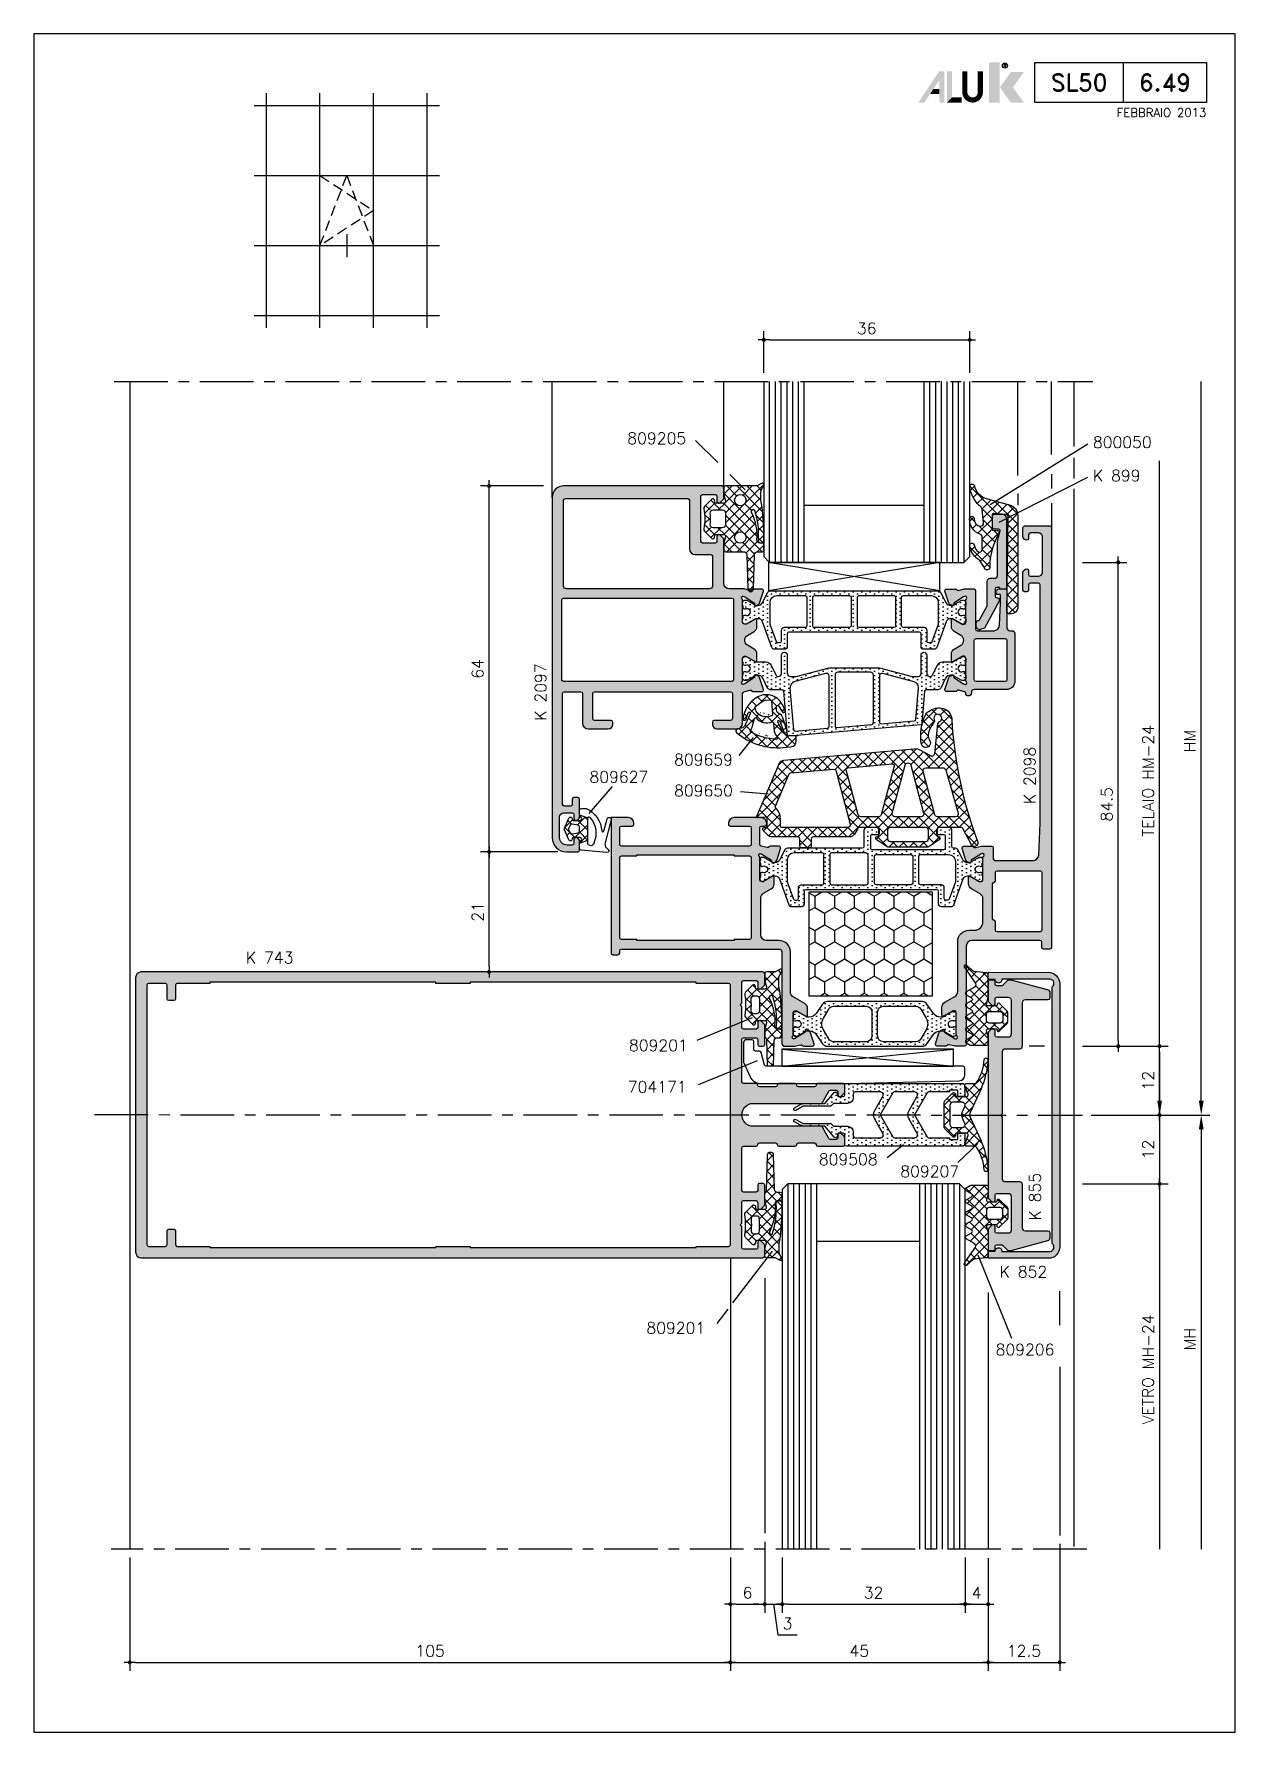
# Model space of a CAD drawing. Extents: x 0 to 4131, y -1600 to 527.
# Drawn here: x 460 to 670, y -640 to -343 of the extents above; entities that cross this region are included whole.
import ezdxf
from ezdxf.enums import TextEntityAlignment as Align

# ---------------------------------------------------------------- set-up
doc = ezdxf.new("R2010")
doc.units = 0
doc.header["$LTSCALE"] = 7.5
doc.header["$MEASUREMENT"] = 0
doc.linetypes.add('CENTER', pattern=[2, 1.25, -0.25, 0.25, -0.25])
doc.linetypes.add('HIDDEN', pattern=[0.375, 0.25, -0.125])
doc.layers.get('0').update_dxf_attribs({"linetype": 'CONTINUOUS'})
doc.layers.get('DEFPOINTS').update_dxf_attribs({"linetype": 'CONTINUOUS'})
for name, color, linetype in [('ASSI', 1, 'CENTER'), ('FILL', 8, 'CONTINUOUS'), ('FINE', 7, 'CONTINUOUS'), ('GOMMA', 3, 'CONTINUOUS'), ('GROSSA', 4, 'CONTINUOUS'), ('MARCHIO', 7, 'CONTINUOUS'), ('NASC', 7, 'HIDDEN'), ('QUOTE', 254, 'CONTINUOUS'), ('TESTO', 2, 'CONTINUOUS'), ('TRATTEGGI', 140, 'CONTINUOUS'), ('VETRO', 6, 'CONTINUOUS')]:
    doc.layers.add(name, color=color, linetype=linetype)
doc.styles.add('RD', font='ROMAND.SHX', dxfattribs={"height": 3})
doc.styles.get("Standard").update_dxf_attribs({"font": 'romans.shx'})
doc.dimstyles.new('FRECCIA_1-1', dxfattribs={"dimtxt": 2, "dimasz": 2.5, "dimexe": 1.5, "dimexo": 1.5, "dimgap": 1, "dimtad": 3, "dimdsep": 46, "dimtxsty": 'Standard', "dimcen": 0, "dimclrt": 2, "dimaunit": 1, "dimadec": 0, "dimazin": 0, "dimtfac": 0.7, "dimtmove": 0, "dimatfit": 3, "dimfxl": 1, "dimtolj": 2, "dimarcsym": 0})
doc.dimstyles.new('SCALA_1-1$0', dxfattribs={"dimtxt": 2, "dimasz": 1, "dimexe": 1.5, "dimexo": 1.5, "dimgap": 1, "dimtad": 3, "dimdsep": 46, "dimtxsty": 'Standard', "dimblk1": 'PUNTO', "dimblk2": 'PUNTO', "dimsah": 1, "dimcen": 0.09, "dimclrt": 2, "dimadec": 0, "dimazin": 0, "dimtfac": 0.7, "dimtmove": 0, "dimatfit": 3, "dimldrblk": 'PUNTO', "dimfxl": 1, "dimtolj": 2, "dimarcsym": 0})
pattern_1 = [(315, (460, -640), (0.8838835, 0.8838835), []), (45, (460, -640), (-0.8838835, 0.8838835), [])]
pattern_2 = [(225, (471.9869, -668.2485), (0.8838835, -0.8838835), []), (315, (471.9869, -668.2485), (0.8838835, 0.8838835), [])]
pattern_3 = [(90, (662.47586, -585.68265), (-0.75, 0.375), [0, -0.75])]
pattern_4 = [(90, (-155.44095, -549.68735), (-0.75, 0.375), [0, -0.75])]
pattern_5 = [(225, (460, -640), (0.8838835, -0.8838835), []), (315, (460, -640), (0.8838835, 0.8838835), [])]

msp = doc.modelspace()

# ---------------------------------------------------------------- texts
at = {"layer": 'QUOTE', "color": 2}
for s, p in [('K 743', (497.0552, -505.5536)), ('809201', (564.03, -520.9034)), ('704171', (563.8276, -528.1526)), ('809508', (597.2272, -540.8338)), ('809207', (611.4748, -542.944)), ('K 852', (628.8505, -560.492)), ('809201', (567.0766, -570.3116)), ('809206', (628.1371, -574.1125))]:
    msp.add_text(s, height=2, dxfattribs=at).set_placement(p)
msp.add_text('K 855', height=2, rotation=90, dxfattribs=at).set_placement((636.0263, -550.5327))
at = {"layer": 'TESTO'}
for s, p in [('809205', (563.7433, -414.7194)), ('800050', (645.1527, -415.4029)), ('K 899', (645.1527, -421.241)), ('809659', (571.9201, -470.9342)), ('809627', (557.122, -473.9432)), ('809650', (571.9201, -476.3392))]:
    msp.add_text(s, height=2, dxfattribs=at).set_placement(p)
for s, p in [('K 2097', (549.5728, -463.1187)), ('K 2098', (635.089, -477.7066))]:
    msp.add_text(s, height=2, rotation=90, dxfattribs=at).set_placement(p)

# ---------------------------------------------------------------- blocks, each defined once
blk = doc.blocks.new('NMD')
at = {"layer": 'MARCHIO'}
blk.add_line((-19.5, -12), (-19.5, -5), dxfattribs=at)
blk.add_lwpolyline([(-5, -12), (-35, -12), (-35, -5), (-5, -5)], close=True, dxfattribs=at)
at = {"layer": 'MARCHIO', "const_width": 0.894}
blk.add_lwpolyline([(-44.53, -6.56), (-44.53, -10.2, -1), (-47.23, -10.2), (-47.23, -6.56)], format="xyb", dxfattribs=at)
at = {"layer": 'MARCHIO'}
blk.add_circle((-40.23, -5.53), 0.442, dxfattribs=at)
for points in [[(-43.01, -4.96), (-41.13, -4.96), (-43.01, -12), (-41.13, -12)], [(-55.38, -12), (-54.31, -12), (-51.75, -6.56), (-51.73, -8.14)], [(-51.75, -6.56), (-51.73, -8.14), (-50.84, -6.56), (-50.84, -12)], [(-51.73, -12), (-50.84, -12), (-51.73, -8.14)], [(-50.38, -6.56), (-49.49, -6.56), (-50.38, -12), (-49.49, -11.11)], [(-39.23, -6.68), (-36.93, -6.68), (-41.11, -9.34), (-38.81, -9.34)], [(-52.73, -9.63), (-53.33, -10.53), (-51.73, -9.63), (-51.73, -10.53)], [(-49.49, -11.11), (-50.38, -12), (-47.77, -11.11), (-47.77, -12)], [(-41.11, -9.34), (-38.81, -9.34), (-39.23, -12), (-36.93, -12)]]:
    blk.add_solid(points, dxfattribs=at)
blk.add_text('R', height=0.444, dxfattribs=at).set_placement((-40.23, -5.53), align=Align.MIDDLE)
at = {"layer": 'MARCHIO', "color": 2, "style": 'RD'}
for tag, p in [('SERIE', (-27.25, -8.5)), ('PAG', (-12.25, -8.5))]:
    blk.add_attdef(tag, text='', height=3, dxfattribs=at).set_placement(p, align=Align.MIDDLE)
at = {"layer": 'MARCHIO', "color": 2}
blk.add_attdef('REVISIONE', text='', height=1.5, dxfattribs=at).set_placement((-5, -14.5), align=Align.RIGHT)
blk = doc.blocks.new('PUNTO')
blk.add_line((-1, 0), (1, 0))
at = {"const_width": 0.35}
blk.add_lwpolyline([(-0.175, 0, 1), (0.175, 0, 1)], format="xyb", close=True, dxfattribs=at)
blk = doc.blocks.new('*D277')
at = {"layer": 'DEFPOINTS', "color": 0, "transparency": 16777216}
for p in [(539.57, -486.05), (553.11, -486.05), (539.57, -507.05)]:
    blk.add_point(p, dxfattribs=at)
at = {"layer": 'QUOTE', "color": 0, "lineweight": -2, "transparency": 16777216}
for p, q in [((551.61, -486.05), (538.07, -486.05)), ((539.57, -506.05), (539.57, -487.05))]:
    blk.add_line(p, q, dxfattribs=at)
for p, rotation in [((539.57, -486.05), 90), ((539.57, -507.05), 270)]:
    blk.add_blockref('PUNTO', p, dxfattribs=dict(at, rotation=rotation))
at = {"layer": 'QUOTE', "color": 2, "transparency": 16777216, "insert": (537.57, -496.55), "char_height": 2, "attachment_point": 5, "rotation": 90}
blk.add_mtext('\\A2;21', dxfattribs=at)
blk = doc.blocks.new('*D278')
at = {"layer": 'DEFPOINTS', "color": 0, "transparency": 16777216}
for p in [(539.57, -422.05), (550.61, -422.05), (553.11, -486.05)]:
    blk.add_point(p, dxfattribs=at)
at = {"layer": 'QUOTE', "color": 0, "lineweight": -2, "transparency": 16777216}
for p, q in [((549.11, -422.05), (538.07, -422.05)), ((539.57, -485.05), (539.57, -423.05)), ((551.61, -486.05), (538.07, -486.05))]:
    blk.add_line(p, q, dxfattribs=at)
for p, rotation in [((539.57, -422.05), 90), ((539.57, -486.05), 270)]:
    blk.add_blockref('PUNTO', p, dxfattribs=dict(at, rotation=rotation))
at = {"layer": 'QUOTE', "color": 2, "transparency": 16777216, "insert": (537.57, -454.05), "char_height": 2, "attachment_point": 5, "rotation": 90}
blk.add_mtext('\\A2;64', dxfattribs=at)
blk = doc.blocks.new('*D262')
at = {"layer": 'DEFPOINTS', "color": 0, "transparency": 16777216}
for p in [(643.35, -532.09), (644.07, -607.99), (664.09, -607.99)]:
    blk.add_point(p, dxfattribs=at)
at = {"layer": 'QUOTE', "color": 0, "lineweight": -2, "transparency": 16777216}
for p, q in [((644.85, -532.09), (665.59, -532.09)), ((664.09, -534.59), (664.09, -607.99))]:
    blk.add_line(p, q, dxfattribs=at)
at = {"layer": 'QUOTE', "color": 0, "transparency": 16777216}
blk.add_solid([(663.67, -534.59), (664.51, -534.59), (664.09, -532.09)], dxfattribs=at)
at = {"layer": 'QUOTE', "color": 2, "transparency": 16777216, "insert": (662.09, -571.29), "char_height": 2, "attachment_point": 5, "rotation": 90}
blk.add_mtext('\\A2;MH', dxfattribs=at)
blk = doc.blocks.new('_None')
blk = doc.blocks.new('*D263')
at = {"layer": 'DEFPOINTS', "color": 0, "transparency": 16777216}
for p in [(641.85, -544.13), (644.07, -607.99), (656.81, -607.99)]:
    blk.add_point(p, dxfattribs=at)
at = {"layer": 'QUOTE', "color": 0, "lineweight": -2, "transparency": 16777216}
for p, q in [((643.35, -544.13), (658.31, -544.13)), ((656.81, -545.13), (656.81, -607.99))]:
    blk.add_line(p, q, dxfattribs=at)
at = {"layer": 'QUOTE', "color": 0, "lineweight": -2, "transparency": 16777216, "rotation": 90}
blk.add_blockref('PUNTO', (656.81, -544.13), dxfattribs=at)
at = {"layer": 'QUOTE', "color": 2, "transparency": 16777216, "insert": (654.81, -576.56), "char_height": 2, "attachment_point": 5, "rotation": 90}
blk.add_mtext('\\A2;VETRO MH-24', dxfattribs=at)
blk = doc.blocks.new('*D264')
at = {"layer": 'DEFPOINTS', "color": 0, "transparency": 16777216}
for p in [(643.35, -532.09), (641.85, -544.13), (656.81, -544.13)]:
    blk.add_point(p, dxfattribs=at)
at = {"layer": 'QUOTE', "color": 0, "lineweight": -2, "transparency": 16777216}
for p, q in [((644.85, -532.09), (658.31, -532.09)), ((656.81, -533.09), (656.81, -543.13)), ((643.35, -544.13), (658.31, -544.13))]:
    blk.add_line(p, q, dxfattribs=at)
for p, rotation in [((656.81, -532.09), 90), ((656.81, -544.13), 270)]:
    blk.add_blockref('PUNTO', p, dxfattribs=dict(at, rotation=rotation))
at = {"layer": 'QUOTE', "color": 2, "transparency": 16777216, "insert": (654.81, -538.11), "char_height": 2, "attachment_point": 5, "rotation": 90}
blk.add_mtext('\\A2;12', dxfattribs=at)
blk = doc.blocks.new('*D265')
at = {"layer": 'DEFPOINTS', "color": 0, "transparency": 16777216}
for p in [(641.85, -520.05), (643.35, -532.09), (656.81, -532.09)]:
    blk.add_point(p, dxfattribs=at)
at = {"layer": 'QUOTE', "color": 0, "lineweight": -2, "transparency": 16777216}
for p, q in [((643.35, -520.05), (658.31, -520.05)), ((656.81, -521.05), (656.81, -531.09)), ((644.85, -532.09), (658.31, -532.09))]:
    blk.add_line(p, q, dxfattribs=at)
for p, rotation in [((656.81, -520.05), 90), ((656.81, -532.09), 270)]:
    blk.add_blockref('PUNTO', p, dxfattribs=dict(at, rotation=rotation))
at = {"layer": 'QUOTE', "color": 2, "transparency": 16777216, "insert": (654.81, -526.07), "char_height": 2, "attachment_point": 5, "rotation": 90}
blk.add_mtext('\\A2;12', dxfattribs=at)
blk = doc.blocks.new('*D266')
at = {"layer": 'DEFPOINTS', "color": 0, "transparency": 16777216}
for p in [(641.85, -435.42), (649.58, -435.42), (641.85, -520.05)]:
    blk.add_point(p, dxfattribs=at)
at = {"layer": 'QUOTE', "color": 0, "lineweight": -2, "transparency": 16777216}
for p, q in [((643.35, -435.42), (651.08, -435.42)), ((649.58, -519.05), (649.58, -436.42)), ((643.35, -520.05), (651.08, -520.05))]:
    blk.add_line(p, q, dxfattribs=at)
for p, rotation in [((649.58, -435.42), 90), ((649.58, -520.05), 270)]:
    blk.add_blockref('PUNTO', p, dxfattribs=dict(at, rotation=rotation))
at = {"layer": 'QUOTE', "color": 2, "transparency": 16777216, "insert": (647.58, -477.74), "char_height": 2, "attachment_point": 5, "rotation": 90}
blk.add_mtext('\\A2;84.5', dxfattribs=at)
blk = doc.blocks.new('*D267')
at = {"layer": 'DEFPOINTS', "color": 0, "transparency": 16777216}
for p in [(623.61, -396.5), (587.61, -403.78), (623.61, -403.78)]:
    blk.add_point(p, dxfattribs=at)
at = {"layer": 'QUOTE', "color": 0, "lineweight": -2, "transparency": 16777216}
for p, q in [((587.61, -402.28), (587.61, -395)), ((623.61, -402.28), (623.61, -395)), ((588.61, -396.5), (622.61, -396.5))]:
    blk.add_line(p, q, dxfattribs=at)
at = {"layer": 'QUOTE', "color": 0, "lineweight": -2, "transparency": 16777216, "rotation": 180}
blk.add_blockref('PUNTO', (587.61, -396.5), dxfattribs=at)
at = {"layer": 'QUOTE', "color": 0, "lineweight": -2, "transparency": 16777216}
blk.add_blockref('PUNTO', (623.61, -396.5), dxfattribs=at)
at = {"layer": 'QUOTE', "color": 2, "transparency": 16777216, "insert": (605.61, -394.5), "char_height": 2, "attachment_point": 5}
blk.add_mtext('\\A2;36', dxfattribs=at)
blk = doc.blocks.new('*D268')
at = {"layer": 'DEFPOINTS', "color": 0, "transparency": 16777216}
for p in [(587.76, -605.21), (581.76, -607.99), (587.76, -617.64)]:
    blk.add_point(p, dxfattribs=at)
at = {"layer": 'QUOTE', "color": 0, "lineweight": -2, "transparency": 16777216}
for p, q in [((587.76, -606.71), (587.76, -619.14)), ((581.76, -609.49), (581.76, -619.14)), ((582.76, -617.64), (586.76, -617.64))]:
    blk.add_line(p, q, dxfattribs=at)
at = {"layer": 'QUOTE', "color": 0, "lineweight": -2, "transparency": 16777216, "rotation": 180}
blk.add_blockref('PUNTO', (581.76, -617.64), dxfattribs=at)
at = {"layer": 'QUOTE', "color": 0, "lineweight": -2, "transparency": 16777216}
blk.add_blockref('PUNTO', (587.76, -617.64), dxfattribs=at)
at = {"layer": 'QUOTE', "color": 2, "transparency": 16777216, "insert": (584.76, -615.64), "char_height": 2, "attachment_point": 5}
blk.add_mtext('\\A2;6', dxfattribs=at)
blk = doc.blocks.new('*D269')
at = {"layer": 'DEFPOINTS', "color": 0, "transparency": 16777216}
for p in [(587.76, -605.21), (590.81, -607.99), (590.81, -617.64)]:
    blk.add_point(p, dxfattribs=at)
at = {"layer": 'QUOTE', "color": 0, "lineweight": -2, "transparency": 16777216}
for p, q in [((587.76, -606.71), (587.76, -619.14)), ((590.81, -609.49), (590.81, -619.14)), ((586.76, -617.64), (585.76, -617.64)), ((587.76, -617.64), (590.81, -617.64)), ((587.76, -617.64), (590.81, -617.64)), ((589.29, -617.64), (590.09, -623.02)), ((591.81, -617.64), (592.81, -617.64)), ((590.09, -623.02), (593.42, -623.02))]:
    blk.add_line(p, q, dxfattribs=at)
blk.add_blockref('PUNTO', (587.76, -617.64), dxfattribs=at)
at = {"layer": 'QUOTE', "color": 0, "lineweight": -2, "transparency": 16777216, "rotation": 180}
blk.add_blockref('PUNTO', (590.81, -617.64), dxfattribs=at)
at = {"layer": 'QUOTE', "color": 2, "transparency": 16777216, "insert": (591.75, -621.02), "char_height": 2, "attachment_point": 5}
blk.add_mtext('\\A2;3', dxfattribs=at)
blk = doc.blocks.new('*D270')
at = {"layer": 'DEFPOINTS', "color": 0, "transparency": 16777216}
for p in [(590.81, -607.99), (622.81, -607.99), (622.81, -617.64)]:
    blk.add_point(p, dxfattribs=at)
at = {"layer": 'QUOTE', "color": 0, "lineweight": -2, "transparency": 16777216}
for p, q in [((590.81, -609.49), (590.81, -619.14)), ((622.81, -609.49), (622.81, -619.14)), ((591.81, -617.64), (621.81, -617.64))]:
    blk.add_line(p, q, dxfattribs=at)
at = {"layer": 'QUOTE', "color": 0, "lineweight": -2, "transparency": 16777216, "rotation": 180}
blk.add_blockref('PUNTO', (590.81, -617.64), dxfattribs=at)
at = {"layer": 'QUOTE', "color": 0, "lineweight": -2, "transparency": 16777216}
blk.add_blockref('PUNTO', (622.81, -617.64), dxfattribs=at)
at = {"layer": 'QUOTE', "color": 2, "transparency": 16777216, "insert": (606.81, -615.64), "char_height": 2, "attachment_point": 5}
blk.add_mtext('\\A2;32', dxfattribs=at)
blk = doc.blocks.new('*D271')
at = {"layer": 'DEFPOINTS', "color": 0, "transparency": 16777216}
for p in [(622.81, -607.99), (626.85, -608.07), (626.85, -617.64)]:
    blk.add_point(p, dxfattribs=at)
at = {"layer": 'QUOTE', "color": 0, "lineweight": -2, "transparency": 16777216}
for p, q in [((622.81, -609.49), (622.81, -619.14)), ((626.85, -609.57), (626.85, -619.14)), ((623.81, -617.64), (625.85, -617.64))]:
    blk.add_line(p, q, dxfattribs=at)
at = {"layer": 'QUOTE', "color": 0, "lineweight": -2, "transparency": 16777216, "rotation": 180}
blk.add_blockref('PUNTO', (622.81, -617.64), dxfattribs=at)
at = {"layer": 'QUOTE', "color": 0, "lineweight": -2, "transparency": 16777216}
blk.add_blockref('PUNTO', (626.85, -617.64), dxfattribs=at)
at = {"layer": 'QUOTE', "color": 2, "transparency": 16777216, "insert": (624.83, -615.64), "char_height": 2, "attachment_point": 5}
blk.add_mtext('\\A2;4', dxfattribs=at)
blk = doc.blocks.new('*D272')
at = {"layer": 'DEFPOINTS', "color": 0, "transparency": 16777216}
for p in [(476.76, -607.99), (581.76, -607.99), (581.76, -627.81)]:
    blk.add_point(p, dxfattribs=at)
at = {"layer": 'QUOTE', "color": 0, "lineweight": -2, "transparency": 16777216}
for p, q in [((476.76, -609.49), (476.76, -629.31)), ((581.76, -609.49), (581.76, -629.31)), ((477.76, -627.81), (580.76, -627.81))]:
    blk.add_line(p, q, dxfattribs=at)
at = {"layer": 'QUOTE', "color": 0, "lineweight": -2, "transparency": 16777216, "rotation": 180}
blk.add_blockref('PUNTO', (476.76, -627.81), dxfattribs=at)
at = {"layer": 'QUOTE', "color": 0, "lineweight": -2, "transparency": 16777216}
blk.add_blockref('PUNTO', (581.76, -627.81), dxfattribs=at)
at = {"layer": 'QUOTE', "color": 2, "transparency": 16777216, "insert": (529.26, -625.81), "char_height": 2, "attachment_point": 5}
blk.add_mtext('\\A2;105', dxfattribs=at)
blk = doc.blocks.new('*D273')
at = {"layer": 'DEFPOINTS', "color": 0, "transparency": 16777216}
for p in [(581.76, -607.99), (626.85, -608.07), (626.85, -627.81)]:
    blk.add_point(p, dxfattribs=at)
at = {"layer": 'QUOTE', "color": 0, "lineweight": -2, "transparency": 16777216}
for p, q in [((581.76, -609.49), (581.76, -629.31)), ((626.85, -609.57), (626.85, -629.31)), ((582.76, -627.81), (625.85, -627.81))]:
    blk.add_line(p, q, dxfattribs=at)
at = {"layer": 'QUOTE', "color": 0, "lineweight": -2, "transparency": 16777216, "rotation": 180}
blk.add_blockref('PUNTO', (581.76, -627.81), dxfattribs=at)
at = {"layer": 'QUOTE', "color": 0, "lineweight": -2, "transparency": 16777216}
blk.add_blockref('PUNTO', (626.85, -627.81), dxfattribs=at)
at = {"layer": 'QUOTE', "color": 2, "transparency": 16777216, "insert": (604.31, -625.81), "char_height": 2, "attachment_point": 5}
blk.add_mtext('\\A2;45', dxfattribs=at)
blk = doc.blocks.new('*D274')
at = {"layer": 'DEFPOINTS', "color": 0, "transparency": 16777216}
for p in [(639.35, -605.6), (626.85, -608.07), (639.35, -627.81)]:
    blk.add_point(p, dxfattribs=at)
at = {"layer": 'QUOTE', "color": 0, "lineweight": -2, "transparency": 16777216}
for p, q in [((639.35, -607.1), (639.35, -629.31)), ((626.85, -609.57), (626.85, -629.31)), ((627.85, -627.81), (638.35, -627.81))]:
    blk.add_line(p, q, dxfattribs=at)
at = {"layer": 'QUOTE', "color": 0, "lineweight": -2, "transparency": 16777216, "rotation": 180}
blk.add_blockref('PUNTO', (626.85, -627.81), dxfattribs=at)
at = {"layer": 'QUOTE', "color": 0, "lineweight": -2, "transparency": 16777216}
blk.add_blockref('PUNTO', (639.35, -627.81), dxfattribs=at)
at = {"layer": 'QUOTE', "color": 2, "transparency": 16777216, "insert": (633.1, -625.81), "char_height": 2, "attachment_point": 5}
blk.add_mtext('\\A2;12.5', dxfattribs=at)
blk = doc.blocks.new('*D275')
at = {"layer": 'DEFPOINTS', "color": 0, "transparency": 16777216}
for p in [(645.13, -403.78), (664.09, -403.78), (643.35, -532.09)]:
    blk.add_point(p, dxfattribs=at)
at = {"layer": 'QUOTE', "color": 0, "lineweight": -2, "transparency": 16777216}
for p, q in [((664.09, -529.59), (664.09, -403.78)), ((644.85, -532.09), (665.59, -532.09))]:
    blk.add_line(p, q, dxfattribs=at)
at = {"layer": 'QUOTE', "color": 0, "transparency": 16777216}
blk.add_solid([(663.67, -529.59), (664.51, -529.59), (664.09, -532.09)], dxfattribs=at)
at = {"layer": 'QUOTE', "color": 2, "transparency": 16777216, "insert": (662.09, -466.68), "char_height": 2, "attachment_point": 5, "rotation": 90}
blk.add_mtext('\\A2;HM', dxfattribs=at)
blk = doc.blocks.new('*D276')
at = {"layer": 'DEFPOINTS', "color": 0, "transparency": 16777216}
for p in [(645.13, -417.68), (656.81, -417.68), (643.35, -532.09)]:
    blk.add_point(p, dxfattribs=at)
at = {"layer": 'QUOTE', "color": 0, "lineweight": -2, "transparency": 16777216}
for p, q in [((656.81, -529.59), (656.81, -417.68)), ((644.85, -532.09), (658.31, -532.09))]:
    blk.add_line(p, q, dxfattribs=at)
at = {"layer": 'QUOTE', "color": 0, "transparency": 16777216}
blk.add_solid([(656.4, -529.59), (657.23, -529.59), (656.81, -532.09)], dxfattribs=at)
at = {"layer": 'QUOTE', "color": 2, "transparency": 16777216, "insert": (654.81, -473.64), "char_height": 2, "attachment_point": 5, "rotation": 90}
blk.add_mtext('\\A2;TELAIO HM-24', dxfattribs=at)

# ---------------------------------------------------------------- dimensions: what is measured, and where the dimension line sits
at = {"layer": 'QUOTE'}
for base, p1, p2, picture, middle in [((623.6083, -396.5013), (587.6083, -403.7752), (623.6083, -403.7752), '*D267', (605.6083, -394.5013)), ((587.7619, -617.6401), (581.7619, -607.9896), (587.7619, -605.2086), '*D268', (584.7619, -615.6401)), ((581.7619, -627.8062), (476.7597, -607.9896), (581.7619, -607.9896), '*D272', (529.2608, -625.8062))]:
    dim = msp.add_linear_dim(base=base, p1=p1, p2=p2, dimstyle='SCALA_1-1$0', dxfattribs=at)
    dim.commit()
    dim.dimension.update_dxf_attribs({"geometry": picture, "text_midpoint": middle})
for base, p1, p2, text, dimstyle, override, picture, middle in [((664.0892, -403.7752), (643.3471, -532.0902), (645.1346, -403.7752), 'HM', 'FRECCIA_1-1', {"dimblk2": 'None', "dimsah": 1, "dimse2": 1}, '*D275', (662.0892, -466.6827)), ((656.8145, -417.681), (643.3471, -532.0902), (645.1346, -417.681), 'TELAIO HM-24', 'FRECCIA_1-1', {"dimblk2": 'None', "dimsah": 1, "dimse2": 1}, '*D276', (654.8145, -473.6356)), ((649.5808, -435.4166), (641.8471, -520.0546), (641.8471, -435.4166), '84.5', 'SCALA_1-1$0', {"dimdec": 1}, '*D266', (647.5808, -477.7356)), ((664.0892, -607.9896), (643.3471, -532.0902), (644.0747, -607.9896), 'MH', 'FRECCIA_1-1', {"dimblk2": 'None', "dimsah": 1, "dimse2": 1}, '*D262', (662.0892, -571.2899)), ((656.8145, -607.9896), (641.8471, -544.131), (644.0747, -607.9896), 'VETRO MH-24', 'SCALA_1-1$0', {"dimblk2": 'None', "dimse2": 1}, '*D263', (654.8145, -576.5603))]:
    dim = msp.add_linear_dim(base=base, p1=p1, p2=p2, angle=90, text=text, dimstyle=dimstyle, override=override, dxfattribs=at)
    dim.commit()
    dim.dimension.update_dxf_attribs({"geometry": picture, "text_midpoint": middle})
for base, p1, p2, override, picture, middle in [((539.5746, -422.0546), (553.1121, -486.0546), (550.6121, -422.0546), {"dimtmove": 1}, '*D278', (537.5746, -454.0546)), ((656.8145, -532.0902), (641.8471, -520.0546), (643.3471, -532.0902), {"dimdec": 1}, '*D265', (654.8145, -526.0724)), ((656.8145, -544.131), (643.3471, -532.0902), (641.8471, -544.131), {"dimdec": 1}, '*D264', (654.8145, -538.1106))]:
    dim = msp.add_linear_dim(base=base, p1=p1, p2=p2, angle=90, dimstyle='SCALA_1-1$0', override=override, dxfattribs=at)
    dim.commit()
    dim.dimension.update_dxf_attribs({"geometry": picture, "text_midpoint": middle})
dim = msp.add_linear_dim(base=(539.5746, -486.0546), p1=(539.5746, -507.0546), p2=(553.1121, -486.0546), angle=90, dimstyle='SCALA_1-1$0', dxfattribs=at)
dim.commit()
dim.dimension.update_dxf_attribs({"geometry": '*D277', "text_midpoint": (537.5746, -496.5546)})
dim = msp.add_linear_dim(base=(590.8122, -617.6401), p1=(587.7619, -605.2086), p2=(590.8122, -607.9896), text='3', dimstyle='SCALA_1-1$0', override={"dimdec": 1, "dimtmove": 1}, dxfattribs=at)
dim.commit()
dim.dimension.update_dxf_attribs({"geometry": '*D269', "text_midpoint": (591.087, -623.0238), "dimtype": 160})
for base, p1, p2, override, picture, middle in [((639.3471, -627.8062), (626.85, -608.066), (639.3471, -605.5995), {"dimtmove": 1}, '*D274', (633.0985, -625.8062)), ((622.8122, -617.6401), (590.8122, -607.9896), (622.8122, -607.9896), {"dimdec": 1, "dimtmove": 1}, '*D270', (606.8122, -615.6401)), ((626.85, -617.6401), (622.8122, -607.9896), (626.85, -608.066), {"dimdec": 1, "dimtmove": 1}, '*D271', (624.8311, -615.6401))]:
    dim = msp.add_linear_dim(base=base, p1=p1, p2=p2, dimstyle='SCALA_1-1$0', override=override, dxfattribs=at)
    dim.commit()
    dim.dimension.update_dxf_attribs({"geometry": picture, "text_midpoint": middle})
dim = msp.add_linear_dim(base=(626.85, -627.8062), p1=(581.7619, -607.9896), p2=(626.85, -608.066), text='45', dimstyle='SCALA_1-1$0', override={"dimtmove": 1}, dxfattribs=at)
dim.commit()
dim.dimension.update_dxf_attribs({"geometry": '*D273', "text_midpoint": (604.3059, -625.8062)})

# ---------------------------------------------------------------- hatches: boundary and pattern name
at = {"layer": 'FILL'}
h = msp.add_hatch(dxfattribs=at)
h.set_pattern_fill('ANSI37', color=137, scale=10, angle=180, style=0)
h.set_pattern_definition(pattern_2)
h.paths.add_polyline_path([(585.9019, -426.0813, -0.00380932), (585.9686, -426.2791, -0.00169038), (585.969, -426.2803, -0.09779405), (586.6174, -431.547, 0.95853345), (587.6161, -431.5741, 0.04414622), (587.1121, -424.5622), (587.1121, -422.9475), (587.5956, -421.8343, 0.71951495), (587.3137, -421.5805), (586.4746, -422.0546), (580.9121, -422.0546, 0.41421356), (580.6121, -422.3546), (580.6121, -423.556, 0.06554346), (580.6223, -423.6337), (581.0031, -425.0546), (579.0513, -425.0546), (579.0095, -424.5773, 0.63707026), (578.4985, -424.3913), (577.268, -425.6219, 0.2448502), (577.1292, -426.0625, -0.08777723), (577.1292, -429.5468, 0.2448502), (577.268, -429.9874), (578.4985, -431.2179, 0.63707026), (579.0095, -431.0319), (579.0513, -430.5546), (581.0031, -430.5546), (580.6121, -432.0137), (580.6121, -433.2546, 0.41421356), (580.9121, -433.5546), (584.6121, -433.5546), (584.8124, -440.07, 0.96973923), (585.8119, -440.07), (586.0121, -433.5546), (587.3121, -433.5546, 0.41421356), (587.6121, -433.2546), (587.6121, -432.3546, 0.41421356), (587.3121, -432.0546), (586.571, -432.0546, 0.00320284), (586.5891, -431.8801, -0.23403943), (586.4173, -431.3761, 0.12651634), (585.5453, -426.849, -0.55235708)])
h.paths.add_polyline_path([(582.5086, -424.5546, -1), (584.5086, -424.5546, -1)], flags=16)
h.paths.add_polyline_path([(580.9121, -429.3546), (578.1734, -429.3546, 0.07013941), (578.1734, -426.2546), (580.9121, -426.2546)], flags=16)
h.paths.add_polyline_path([(584.5086, -431.0546, -1), (582.5086, -431.0546, -1)], flags=16)
h = msp.add_hatch(dxfattribs=at)
h.set_pattern_fill('ANSI37', color=137, scale=10, angle=180, style=0)
h.set_pattern_definition(pattern_2)
h.paths.add_polyline_path([(625.8044, -426.2057), (626.0031, -428.5171, -0.46100631), (625.5195, -429.1038, -0.40370123), (624.39, -427.76, 1.03204458), (623.5913, -427.7925, 0.31511901), (625.4061, -430.5055, -0.35903669), (625.8107, -430.9963), (625.8107, -433.1185, -0.38386404), (625.363, -433.6157, -0.10127841), (625.1514, -433.577, -0.20568732), (624.3838, -432.3628, 0.979987), (623.5937, -432.4874, 0.22233008), (625.3948, -435.1141, -0.04931325), (626.1724, -436.449, 0.81224545), (627.1271, -436.233, -0.14408978), (628.7675, -430.3106, 0.58410866), (628.5107, -429.8554), (627.8115, -429.8564, -0.41499225), (627.5107, -429.5564), (627.5107, -427.1624, -0.44001053), (627.8369, -426.8636), (630.0337, -427.0558, -0.39576376), (630.3075, -427.3618), (630.1075, -444.1136, 0.41421356), (630.4075, -444.4136), (630.8075, -444.4136, 0.37501134), (632.0075, -443.4136), (632.0075, -427.2882, 0.33945426), (630.5252, -425.3564), (626.7159, -424.3357, -0.27871154), (624.3617, -421.9238, 0.8124734), (623.6123, -422.195, 0.15216141), (625.2422, -425.4731, -0.24469844)])
h = msp.add_hatch(color=253, dxfattribs=at)
h.paths.add_polyline_path([(587.5362, -440.4688, 0.5062416), (587.2499, -440.0791), (585.696, -440.0791, 0.26778842), (585.5236, -440.1802, -0.35298496), (585.1731, -440.3182), (584.1733, -440.0546), (581.6121, -440.0546, -0.41421356), (580.6121, -439.0546), (580.6121, -431.3789, 0.19891237), (580.5243, -431.1668), (580, -430.6425, 0.23202478), (579.75, -430.557, 0.45178835), (579.4121, -430.8546), (579.4121, -431.7546, -0.41421356), (579.1121, -432.0546), (576.9121, -432.0546, -0.41421356), (576.6121, -431.7546), (576.6121, -423.8546, -0.41421356), (576.9121, -423.5546), (579.1121, -423.5546, -0.41421356), (579.4121, -423.8546), (579.4121, -424.7546, 0.45178835), (579.75, -425.0522, 0.23202478), (580, -424.9668), (580.5243, -424.4425, 0.19891237), (580.6121, -424.2304), (580.6121, -422.3546, 0.41421356), (580.3121, -422.0546), (552.6121, -422.0546, 0.41421356), (550.6121, -424.0546), (550.6121, -483.5546, 0.41421356), (553.1121, -486.0546), (555.1121, -486.0546, 0.41421356), (555.4121, -485.7546), (555.4121, -484.2546, 0.41421356), (554.7121, -483.5546, 0.41421356), (554.4121, -483.8546), (554.4121, -484.5546, -0.41421356), (554.1121, -484.8546), (553.2121, -484.8546, -0.41421356), (551.9121, -483.5546), (551.9121, -479.9546, -0.41421356), (552.6121, -479.2546), (554.1121, -479.2546, -0.41421356), (554.4121, -479.5546), (554.4121, -480.2546, 0.41421356), (554.7121, -480.5546, 0.41421356), (555.4121, -479.8546), (555.4121, -478.0546), (555.4121, -476.8546, 0.41421356), (555.1121, -476.5546), (554.4121, -476.5546, 0.41421356), (554.1121, -476.8546), (554.1121, -477.7546, -0.41421356), (553.8121, -478.0546), (552.7121, -478.0546, -0.41421356), (552.4121, -477.7546), (552.4121, -458.3546, -0.41421356), (552.7121, -458.0546), (555.6121, -458.0546, -0.41421356), (555.9121, -458.3546), (555.9121, -463.5546, 0.41421356), (556.9121, -464.5546), (560.4121, -464.5546, 0.41421356), (561.2121, -463.7546), (561.2121, -463.3546, 0.41421356), (560.9121, -463.0546), (558.0121, -463.0546, -0.41421356), (557.7121, -462.7546), (557.7121, -458.3546, -0.41421356), (558.0121, -458.0546), (581.8121, -458.0546, -0.41421356), (582.1121, -458.3546), (582.1121, -462.7546, -0.41421356), (581.8121, -463.0546), (578.9121, -463.0546, 0.41421356), (578.6121, -463.3546), (578.6121, -463.7546, 0.41421356), (579.4121, -464.5546), (582.9121, -464.5546, 0.41421356), (583.9121, -463.5546), (583.9121, -458.3547, -0.34059107), (584.1357, -458.0646), (585.1731, -457.7911, -0.35298496), (585.5236, -457.929, 0.26778842), (585.696, -458.0302), (587.2499, -458.0302, 0.5062416), (587.5362, -457.6404), (586.9342, -455.7198, 0.19891237), (586.5415, -455.25), (586.2604, -455.1031, 0.57735027), (585.9679, -455.2887), (585.98, -455.5772), (584.2719, -456.6612, -0.14232874), (583.9504, -456.7546), (583.9121, -456.7546, -0.70710678), (583.9121, -456.189), (583.9121, -452.1546, -0.41421356), (584.2121, -451.8546), (584.5121, -451.8546), (586.1121, -452.7784, 0.57735027), (586.4121, -452.6052), (586.4121, -451.4505, 0.26794919), (585.9121, -450.5845), (584.7624, -449.9207, -0.57735027), (584.7624, -448.1886), (585.9121, -447.5248, 0.26794919), (586.4121, -446.6588), (586.4121, -445.5041, 0.57735027), (586.1121, -445.3309), (584.5121, -446.2546), (584.2121, -446.2546, -0.41421356), (583.9121, -445.9546), (583.9121, -441.9203, -0.70710678), (583.9121, -441.3546), (583.9504, -441.3546, -0.14232874), (584.2719, -441.4481), (585.98, -442.5321), (585.9679, -442.8205, 0.57735027), (586.2604, -443.0062), (586.5415, -442.8592, 0.19891237), (586.9342, -442.3895)])
h.paths.add_polyline_path([(582.3121, -441.9546), (582.3121, -455.9546, -0.41421356), (582.0121, -456.2546), (552.6121, -456.2546, -0.41421356), (552.3121, -455.9546), (552.3121, -441.9546, -0.41421356), (552.6121, -441.6546), (582.0121, -441.6546, -0.41421356)], flags=16)
h.paths.add_polyline_path([(578.1121, -440.0546), (553.1121, -440.0546, -0.41421356), (552.6121, -439.5546), (552.6121, -424.5546, -0.41421356), (552.9121, -424.2546), (574.3121, -424.2546, -0.41421356), (574.6121, -424.5546), (574.6121, -433.0546, 0.41421356), (575.6121, -434.0546), (578.3121, -434.0546, -0.41421356), (578.6121, -434.3546), (578.6121, -439.5546, -0.41421356)], flags=17)
h.paths.add_polyline_path([(631.0075, -447.3662), (630.6075, -447.3662, -0.41421356), (630.1075, -446.8662), (630.1075, -440.3546, 0.41421356), (629.8075, -440.0546), (628.7075, -440.0546, 0.41421356), (628.2075, -440.5546), (628.2075, -440.9546, 0.41421356), (628.3075, -441.0546), (629.0075, -441.0546), (629.0075, -442.5564), (628.8207, -446.4146, -0.40011302), (627.8219, -447.3662), (624.9121, -447.3662, -0.41421356), (624.6121, -447.0662), (624.6121, -440.3546, 0.41421356), (624.3121, -440.0546), (622.6509, -440.0546), (621.6511, -440.3182, -0.35298496), (621.3007, -440.1802, 0.26778842), (621.1282, -440.0791), (619.5743, -440.0791, 0.5062416), (619.288, -440.4688), (619.89, -442.3895, 0.19891237), (620.2828, -442.8592), (620.5639, -443.0062, 0.57735027), (620.8563, -442.8205), (620.8442, -442.5321), (622.5523, -441.4481, -0.14232874), (622.8738, -441.3546), (622.9121, -441.3546, -0.70710678), (622.9121, -441.9203), (622.9121, -445.9546, -0.41421356), (622.6121, -446.2546), (622.3121, -446.2546), (620.7121, -445.3309, 0.57735027), (620.4121, -445.5041), (620.4121, -446.6588, 0.26794919), (620.9121, -447.5248), (622.0619, -448.1886, -0.57735027), (622.0619, -449.9207), (620.9121, -450.5845, 0.26794919), (620.4121, -451.4505), (620.4121, -452.6052, 0.57735027), (620.7121, -452.7784), (622.3121, -451.8546), (622.6121, -451.8546, -0.41421356), (622.9121, -452.1546), (622.9121, -456.189, -0.70710678), (622.9121, -456.7546), (622.8738, -456.7546, -0.14232874), (622.5523, -456.6612), (620.8442, -455.5772), (620.8563, -455.2887, 0.57735027), (620.5639, -455.1031), (620.2828, -455.25, 0.19891237), (619.89, -455.7198), (619.288, -457.6404, 0.5062416), (619.5743, -458.0302), (621.1282, -458.0302, 0.26778842), (621.3007, -457.929, -0.35298496), (621.6511, -457.7911), (622.6886, -458.0646, -0.34059107), (622.9121, -458.3547), (622.9121, -458.4575, 0.40464364), (623.2121, -458.7646), (623.558, -458.7646, 0.40736844), (623.858, -458.4546), (623.9121, -458.1636, -0.41421356), (624.4121, -457.6636), (630.0075, -457.6636, 0.41421356), (631.5075, -456.1636), (631.5075, -447.8662, 0.41421356)])
h.paths.add_polyline_path([(624.7111, -448.7636), (629.8075, -448.7636, -0.41421356), (630.1075, -449.0636), (630.1075, -455.9636, -0.41421356), (629.8075, -456.2636), (624.7111, -456.2636, -0.41421356), (624.4111, -455.9636), (624.4111, -449.0636, -0.41421356)], flags=16)
msp.add_hatch(color=253, dxfattribs=at).paths.add_polyline_path([(630.1075, -427.8546, 0.41421356), (629.3075, -427.0546), (627.8107, -427.0546, 0.41421356), (627.5107, -427.3546), (627.5107, -429.2546, 0.41421356), (627.8107, -429.5546), (628.6096, -429.5546, -0.49314543), (628.8994, -429.9323), (628.4075, -431.7677), (628.4075, -437.7546, -0.41421356), (627.9075, -438.2546), (627.1075, -438.2546, 0.41421356), (626.6075, -438.7546), (626.6075, -443.0609), (625.2075, -445.6562), (625.0075, -445.6562, 0.41421356), (624.7075, -445.9562), (624.7075, -446.5562, 0.52056705), (625.5128, -447.12), (626.2687, -446.8449), (628.8075, -442.1546), (628.8075, -441.8546, 0.41421356), (628.6075, -441.6546), (628.4075, -441.6546, -0.41421356), (628.1075, -441.3546), (628.1075, -440.0546, -0.41421356), (628.4075, -439.7546), (628.8075, -439.7546), (628.8075, -440.0546), (629.8075, -440.0546, 0.41421356), (630.1075, -439.7546)])
h = msp.add_hatch(color=253, dxfattribs=at)
h.paths.add_polyline_path([(590.5362, -485.4688, 0.5062416), (590.2499, -485.0791), (588.696, -485.0791, 0.26778842), (588.5236, -485.1802, -0.35298496), (588.1731, -485.3182), (587.1357, -485.0447, -0.34059107), (586.9121, -484.7546), (586.9121, -481.8546, -0.41421356), (587.2121, -481.5546), (587.8121, -481.5546, 0.41421356), (588.1121, -481.2546), (588.1121, -481.0546, 0.41421356), (587.1121, -480.0546), (582.4121, -480.0546, 0.41421356), (581.4121, -481.0546), (581.4121, -481.2546, 0.41421356), (581.7121, -481.5546), (585.1121, -481.5546, -0.41421356), (585.4121, -481.8546), (585.4121, -484.7546, -0.41421356), (585.1121, -485.0546), (562.7121, -485.0546, -0.41421356), (562.4121, -484.7546), (562.4121, -481.8546, -0.41421356), (562.7121, -481.5546), (564.6121, -481.5546, 0.41421356), (564.9121, -481.2546), (564.9121, -481.0546, 0.41421356), (563.9121, -480.0546), (560.9121, -480.0546), (560.9121, -503.7546, 0.41421356), (561.2121, -504.0546), (562.1121, -504.0546, 0.41421356), (562.4121, -503.7546), (562.4121, -503.3546, -0.41421356), (562.7121, -503.0546), (590.2619, -503.0546, -0.41421356), (590.7619, -503.5546), (590.7619, -519.5546, 0.41421357), (591.2619, -520.0546), (593.0231, -520.0546), (594.0228, -519.7911, -0.35298496), (594.3733, -519.929, 0.26778842), (594.5458, -520.0302), (596.0997, -520.0302, 0.5062416), (596.3859, -519.6404), (595.784, -517.7198, 0.19891237), (595.3912, -517.25), (595.1101, -517.1031, 0.57735027), (594.8177, -517.2887), (594.8298, -517.5772), (593.1217, -518.6612, -0.14232874), (592.8001, -518.7546), (592.7619, -518.7546, -0.70710678), (592.7619, -518.189), (592.7619, -514.1546, -0.41421356), (593.0619, -513.8546), (593.2815, -513.8546, -0.1316525), (593.4315, -513.8948), (594.9619, -514.7784, 0.57735027), (595.2619, -514.6052), (595.2619, -513.4505, 0.26794919), (594.7619, -512.5845), (592.7619, -511.4298, -0.26794919), (592.2619, -510.5637), (592.2619, -503.5546, 0.41421356), (590.2619, -501.5546), (588.0624, -501.5546, -0.41421356), (587.0624, -500.5546), (587.0624, -494.1701, -0.26794919), (587.5624, -493.3041), (588.9121, -492.5248, 0.26794919), (589.4121, -491.6588), (589.4121, -490.5041, 0.57735027), (589.1121, -490.3309), (587.5817, -491.2144, -0.1316525), (587.4317, -491.2546), (587.2121, -491.2546, -0.41421356), (586.9121, -490.9546), (586.9121, -486.9203, -0.70710678), (586.9121, -486.3546), (586.9504, -486.3546, -0.14232874), (587.2719, -486.4481), (588.98, -487.5321), (588.9679, -487.8205, 0.57735027), (589.2604, -488.0062), (589.5415, -487.8592, 0.19891237), (589.9342, -487.3895)])
h.paths.add_polyline_path([(585.4121, -487.0546), (585.4121, -501.0546, -0.41421356), (585.1121, -501.3546), (582.4121, -501.3546), (582.4121, -501.5546), (565.4121, -501.5546), (565.4121, -501.3546), (562.7121, -501.3546, -0.41421356), (562.4121, -501.0546), (562.4121, -487.0546, -0.41421356), (562.7121, -486.7546), (565.4121, -486.7546), (565.4121, -486.5546), (582.4121, -486.5546), (582.4121, -486.7546), (585.1121, -486.7546, -0.41421356)], flags=16)
h.paths.add_polyline_path([(627.7134, -485.3546, 0.41421356), (627.4134, -485.0546), (625.6514, -485.0546), (624.6516, -485.3182, -0.35298496), (624.3011, -485.1802, 0.26778842), (624.1287, -485.0791), (622.5748, -485.0791, 0.5062416), (622.2885, -485.4688), (622.8905, -487.3895, 0.19891237), (623.2833, -487.8592), (623.5643, -488.0062, 0.57735027), (623.8568, -487.8205), (623.8447, -487.5321), (625.5528, -486.4481, -0.14232874), (625.8743, -486.3546), (625.9126, -486.3546, -0.70710678), (625.9126, -486.9203), (625.9126, -490.9546, -0.41421356), (625.6126, -491.2546), (625.393, -491.2546, -0.1316525), (625.243, -491.2144), (623.7126, -490.3309, 0.57735027), (623.4126, -490.5041), (623.4126, -491.6588, 0.26794919), (623.9126, -492.5248), (625.4126, -493.3908, -0.26794919), (625.9126, -494.2569), (625.9126, -498.2546, -0.41421356), (624.4126, -499.7546), (623.5126, -499.7546, 0.41421356), (621.5126, -501.7546), (621.5126, -510.4771, -0.26794919), (621.0126, -511.3432), (619.2626, -512.3535, 0.26794919), (618.7626, -513.2196), (618.7626, -514.6052, 0.57735027), (619.0626, -514.7784), (620.593, -513.8948, -0.1316525), (620.743, -513.8546), (620.9626, -513.8546, -0.41421356), (621.2626, -514.1546), (621.2626, -518.189, -0.70710678), (621.2626, -518.7546), (621.2243, -518.7546, -0.14232874), (620.9028, -518.6612), (619.1947, -517.5772), (619.2068, -517.2887, 0.57735027), (618.9143, -517.1031), (618.6333, -517.25, 0.19891237), (618.2405, -517.7198), (617.6385, -519.6404, 0.5062416), (617.9248, -520.0302), (619.4787, -520.0302, 0.26778842), (619.6511, -519.929, -0.35298496), (620.0016, -519.7911), (621.0014, -520.0546), (622.7126, -520.0546, 0.41421356), (623.0126, -519.7546), (623.0126, -502.5546, -0.41421356), (624.0126, -501.5546), (635.9129, -501.5546, -0.41421356), (636.2129, -501.8546), (636.2129, -502.7546, 0.41421356), (636.5129, -503.0546), (637.6129, -503.0546, 0.41421356), (637.9129, -502.7546), (637.9129, -429.3546, 0.41421356), (637.6129, -429.0546), (633.2129, -429.0546, 0.41421356), (632.9129, -429.3546), (632.9129, -430.8546, 0.41421356), (633.6129, -431.5546, 0.41421356), (633.9129, -431.2546), (633.9129, -430.5546, -0.41421356), (634.2129, -430.2546), (635.6129, -430.2546, -0.41421356), (636.3129, -430.9546), (636.3129, -437.1546, -0.41421356), (635.6129, -437.8546), (634.2129, -437.8546, -0.41421356), (633.9129, -437.5546), (633.9129, -436.8546, 0.41421356), (633.6129, -436.5546, 0.41421356), (632.9129, -437.2546), (632.9129, -440.2546, 0.41421356), (633.2129, -440.5546), (633.6129, -440.5546, 0.41421356), (633.9129, -440.2546), (633.9129, -439.3546, -0.41421356), (634.2129, -439.0546), (635.6129, -439.0546, -0.41421356), (635.9129, -439.3546), (635.9129, -481.0546), (635.6849, -486.6324, -0.39160134), (634.6879, -487.5546), (628.0134, -487.5546, -0.41421356), (627.7134, -487.2546)])
h.paths.add_polyline_path([(628.4129, -489.3546), (635.9129, -489.3546, -0.41421356), (636.2129, -489.6546), (636.2129, -499.7546, -0.41421356), (635.9129, -500.0546), (628.4129, -500.0546, -0.41421356), (628.1129, -499.7546), (628.1129, -498.3462, 0.36574215), (627.8631, -498.0504, -0.36574215), (627.6134, -497.7546), (627.6134, -491.6546, -0.36574215), (627.8631, -491.3589, 0.36574215), (628.1129, -491.0631), (628.1129, -489.6546, -0.41421356)], flags=16)
h = msp.add_hatch(dxfattribs=at)
h.set_pattern_fill('DOTS', color=2, scale=12, angle=90, style=0)
h.set_pattern_definition(pattern_3)
h.paths.add_polyline_path([(586.5386, -442.97), (586.2176, -442.97), (584.6185, -442.0468, 0.24522685), (584.4336, -442.0389, 0.50780511), (583.9121, -442.42), (583.9121, -442.92, 2.41421356), (584.0121, -442.82), (584.0121, -443.395, 0.49984236), (584.268, -443.587, 0.1819072), (584.4085, -443.5762, -1.56992239), (584.4085, -444.6637, 0.1819072), (584.268, -444.653, 0.49984236), (584.0121, -444.845), (584.0121, -445.42, -0.41421356), (583.9121, -445.32), (583.9121, -445.82, 0.50780511), (584.4336, -446.2011, 0.24522685), (584.6185, -446.1932), (586.2176, -445.27), (586.602, -445.27, -0.31529879), (587.3537, -445.7964), (588.9896, -450.291, 0.31529879), (589.4595, -450.62), (591.2121, -450.62, 0.41421356), (591.7121, -450.12), (591.7121, -447.92, -0.41421356), (592.0121, -447.62), (614.8121, -447.62, -0.41421356), (615.1121, -447.92), (615.1121, -450.12, 0.41421356), (615.6121, -450.62), (617.3648, -450.62, 0.31529879), (617.8346, -450.291), (619.4705, -445.7964, -0.31529879), (620.2223, -445.27), (620.6067, -445.27), (622.2057, -446.1932, 0.24522685), (622.3906, -446.2011, 0.50780511), (622.9121, -445.82), (622.9121, -445.32, 2.41421356), (622.8121, -445.42), (622.8121, -444.845, 0.49984236), (622.5562, -444.653, 0.1819072), (622.4158, -444.6637, -1.56992239), (622.4158, -443.5762, 0.1819072), (622.5562, -443.587, 0.49984236), (622.8121, -443.395), (622.8121, -442.82, -0.41421356), (622.9121, -442.92), (622.9121, -442.42, 0.50780511), (622.3906, -442.0389, 0.24522685), (622.2057, -442.0468), (620.6067, -442.97), (620.2856, -442.97, -0.28620756), (619.3877, -442.4102), (618.5493, -440.6999, 0.28620756), (618.1004, -440.42), (588.7239, -440.42, 0.28620756), (588.2749, -440.6999), (587.4366, -442.4102, -0.28620756)])
h.paths.add_polyline_path([(588.7121, -442.42, -0.41421356), (589.9121, -441.22), (594.8121, -441.22, -0.41421356), (595.1121, -441.52), (595.1121, -446.52, -0.41421356), (594.8121, -446.82), (591.1621, -446.82, 0.41421356), (590.6621, -447.32), (590.6621, -449.22, -0.41421356), (590.3621, -449.52), (590.0897, -449.52, -0.31529879), (589.8077, -449.3226), (588.7121, -446.3124)], flags=16)
h.paths.add_polyline_path([(596.1621, -441.52, -0.41421356), (596.4621, -441.22), (602.5621, -441.22, -0.41421356), (602.8621, -441.52), (602.8621, -446.52, -0.41421356), (602.5621, -446.82), (596.4621, -446.82, -0.41421356), (596.1621, -446.52)], flags=16)
h.paths.add_polyline_path([(603.9621, -441.52, -0.41421356), (604.2621, -441.22), (610.3621, -441.22, -0.41421356), (610.6621, -441.52), (610.6621, -446.52, -0.41421356), (610.3621, -446.82), (604.2621, -446.82, -0.41421356), (603.9621, -446.52)], flags=16)
h.paths.add_polyline_path([(611.7121, -441.52, -0.41421356), (612.0121, -441.22), (616.9121, -441.22, -0.41421356), (618.1121, -442.42), (618.1121, -446.3124), (617.0165, -449.3226, -0.31529879), (616.7346, -449.52), (616.4621, -449.52, -0.41421356), (616.1621, -449.22), (616.1621, -447.32, 0.41421356), (615.6621, -446.82), (612.0121, -446.82, -0.41421356), (611.7121, -446.52)], flags=16)
h = msp.add_hatch(dxfattribs=at)
h.set_pattern_fill('DOTS', color=2, scale=12, angle=90, style=0)
h.set_pattern_definition(pattern_3)
h.paths.add_polyline_path([(590.1621, -455.3893), (589.8461, -455.3893), (588.8706, -453.3991, 0.28620756), (587.9727, -452.8393), (586.2176, -452.8393), (584.6185, -451.9161, 2.50901614), (584.6969, -452.1798, 1.25189519), (584.0121, -452.5539), (584.0121, -453.2643, 2.00063075), (584.268, -453.0723, 1.07967998), (584.4085, -453.4455, -1.56992239), (584.4085, -454.533, 1.07967998), (584.268, -454.9063, -0.49984236), (584.0121, -454.7143), (584.0121, -455.4247, 1.25189519), (584.6969, -455.7987, -0.3985626), (584.6185, -456.0625), (586.2176, -455.1393), (586.5386, -455.1393, -0.28620756), (587.4366, -455.6991), (588.2749, -457.4094, 0.28620756), (588.7239, -457.6893), (591.0741, -457.6893), (591.7697, -465.6406, 0.41339026), (591.9858, -465.8225), (615.0447, -463.8535, 0.2082017), (615.1851, -463.7774, -0.01977625), (615.2779, -463.0871), (615.7502, -457.6893), (618.1004, -457.6893, 0.28620756), (618.5493, -457.4094), (619.3877, -455.6991, -0.28620756), (620.2856, -455.1393), (620.6067, -455.1393), (622.2057, -456.0625, 2.50901614), (622.1274, -455.7987, 1.25189519), (622.8121, -455.4247), (622.8121, -454.7143, 2.00063075), (622.5562, -454.9063, 1.07967998), (622.4158, -454.533, -1.56992239), (622.4158, -453.4455, 1.07967998), (622.5562, -453.0723, -0.49984236), (622.8121, -453.2643), (622.8121, -452.5539, 1.25189519), (622.1274, -452.1798, -0.3985626), (622.2057, -451.9161), (620.6067, -452.8393), (618.8516, -452.8393, 0.28620756), (617.9537, -453.3991), (616.9781, -455.3893), (616.6621, -455.3893, -0.44236989), (616.1121, -454.7997), (616.1121, -451.6393, 1), (615.1121, -451.6393), (615.1121, -455.3893), (613.5491, -455.3893), (607.8121, -453.8393), (599.0121, -453.8393), (593.2752, -455.3893), (591.7121, -455.3893), (591.7121, -451.6393, 1), (590.7121, -451.6393), (590.7121, -454.7997, -0.44236989)])
h.paths.add_polyline_path([(593.0479, -456.2794), (598.3817, -454.8383, -0.49379139), (599.0121, -455.321), (599.0121, -464.4248), (592.8123, -464.9496), (592.7863, -464.6527, -0.00184742), (592.7861, -464.6505), (592.1655, -457.5422, -0.36333403)], flags=16)
h.paths.add_polyline_path([(600.0621, -454.6393), (606.7621, -454.6393), (606.7621, -463.751), (606.4891, -463.7749, -0.0013776), (606.4874, -463.775), (600.3891, -464.3082, -0.44081603), (600.0621, -464.0094)], flags=16)
h.paths.add_polyline_path([(607.8121, -455.321, -0.49379139), (608.4425, -454.8383), (613.9115, -456.3159, -0.36338203), (614.6469, -457.3684), (614.1951, -462.8408, -0.39546194), (613.9205, -463.1458), (607.8121, -463.6629)], flags=16)
h = msp.add_hatch(dxfattribs=at)
h.set_pattern_fill('ANSI37', color=137, scale=10, angle=180, style=0)
h.set_pattern_definition([(225, (460, -640), (0.8838835, -0.8838835), []), (315, (460, -640), (0.8838835, 0.8838835), [])])
edge = h.paths.add_edge_path(flags=16)
edge.add_arc((583.4239, -463.448), 2.3, 323.678909, 345.432152)
edge.add_line((585.6499, -464.0266), (585.9847, -462.7382))
edge.add_arc((586.1783, -462.7885), 0.2, 67.73015, 165.432152, ccw=False)
edge.add_arc((588.131, -461.1066), 2.4006, 218.572315, 293.723702)
edge.add_arc((589.0778, -463.5035), 0.2, 4.999995, 84.565866, ccw=False)
edge.add_line((589.2771, -463.4861), (589.3662, -464.5052))
edge.add_arc((592.1556, -464.2611), 2.8, 184.999995, 218.941539)
edge.add_arc((589.8222, -466.1467), 0.2, -91.365215, 38.941539, ccw=False)
edge.add_arc((590.0438, -456.8493), 9.5, 240.314981, 268.634785, ccw=False)
edge.add_arc((585.4381, -464.9288), 0.2, 143.678909, 240.314981, ccw=False)
edge = h.paths.add_edge_path()
edge.add_line((591.3408, -461.2248), (590.8468, -460.2454))
edge.add_arc((588.0328, -461.7693), 3.2001, 28.436066, 123.684346)
edge.add_arc((589.4974, -463.753), 5.6643, 124.883077, 169.82106)
edge.add_arc((584.2213, -462.7752), 0.3, 175.557387, 342.964345)
edge.add_line((584.5081, -462.8631), (584.8491, -461.7503))
edge.add_arc((585.0403, -461.8088), 0.2, -24.265632, 162.964345, ccw=False)
edge.add_line((585.2227, -461.891), (584.3355, -463.859))
edge.add_arc((583.4239, -463.448), 1, 281.389413, 335.734368, ccw=False)
edge.add_line((583.6213, -464.4283), (582.999, -464.5537))
edge.add_arc((583.0681, -464.8968), 0.35, 101.389413, 229.080696)
edge.add_arc((590.0438, -456.8493), 11, 229.080696, 275)
edge.add_line((591.0025, -467.8075), (592.3569, -467.689))
edge.add_arc((592.2697, -466.6928), 1, 275, 360)
edge.add_line((593.2697, -466.6928), (593.2697, -465.9677))
edge.add_arc((593.0697, -465.9677), 0.2, 0, 90)
edge.add_line((593.0697, -465.7677), (592.1609, -465.7677))
edge.add_arc((592.1609, -464.2677), 1.5, 205.44131, 270, ccw=False)
edge.add_line((590.8064, -464.9121), (590.0573, -463.3375))
edge.add_arc((590.2379, -463.2516), 0.2, 20.38085, 205.44131, ccw=False)
edge.add_line((590.4254, -463.182), (591.1276, -465.072))
edge.add_arc((591.4088, -464.9675), 0.3, 200.38085, 367.787808)
edge.add_line((591.706, -464.9269), (590.9615, -462.5924))
edge.add_arc((589.8393, -462.9975), 1.1931, 19.846098, 69.664028)
edge.add_arc((590.598, -461.2159), 0.7468, 180.857549, 242.5633, ccw=False)
edge.add_line((589.8513, -461.2271), (589.7995, -460.6346))
edge.add_arc((589.9987, -460.6172), 0.2, 32.831261, 184.999995, ccw=False)
edge.add_line((590.1668, -460.5088), (590.8209, -461.5225))
edge.add_arc((591.073, -461.3599), 0.3, 212.831261, 386.767342)
edge = h.paths.add_edge_path(flags=16)
edge.add_line((588.9455, -459.6958), (589.1527, -462.0641))
edge.add_arc((588.9534, -462.0815), 0.2, -97.117502, 4.999995, ccw=False)
edge.add_arc((588.0692, -460.3782), 2.0869, 214.299399, 294.318267, ccw=False)
edge.add_arc((586.4274, -461.3719), 0.2, 186.649689, 245.735168, ccw=False)
edge.add_arc((584.7388, -461.5688), 1.5, 6.649689, 27.164089)
edge.add_arc((586.2513, -460.7926), 0.2, 127.237911, 207.164089, ccw=False)
edge.add_line((586.1303, -460.6334), (587.129, -459.8743))
edge.add_arc((588.3392, -461.4666), 2, 76.931821, 127.237911, ccw=False)
edge.add_arc((588.7462, -459.7132), 0.2, 4.999995, 76.931821, ccw=False)
h = msp.add_hatch(dxfattribs=at)
h.set_pattern_fill('ANSI37', color=137, scale=10, angle=180, style=0)
h.set_pattern_definition(pattern_5)
h.paths.add_polyline_path([(618.2968, -463.3377, 2.38051851), (617.3738, -462.9543, -0.34853311), (617.3328, -463.4715, 0.15807515), (616.3668, -465.5433, 0.20095337), (616.5874, -466.5285, -1.26748248), (615.1436, -467.1088, -0.14553653), (615.8524, -462.1412, -0.14106714), (616.3852, -461.5049, -0.22345453), (619.0428, -460.956, -0.29395133), (620.4655, -462.8143, 0.07585064), (625.0296, -484.3644, -0.9009212), (623.9233, -484.8121), (622.4169, -481.9791, 0.27732454), (622.152, -481.8199), (618.1121, -481.8199, 0.41421356), (617.9121, -482.0199), (617.9121, -483.1554, 0.41421356), (618.1121, -483.3554), (618.2121, -483.3554, -0.41421356), (618.4121, -483.5554), (618.4121, -483.7554, -0.1933836), (618.3565, -483.8938), (616.6243, -485.0659, -0.20445286), (616.2633, -485.2199), (610.6621, -485.2199), (609.3609, -485.2199, -0.20445286), (608.9999, -485.0659), (607.2677, -483.8938, -0.1933836), (607.2121, -483.7554), (607.2121, -483.5554, -0.41421356), (607.4121, -483.3554), (607.5121, -483.3554, 0.41421356), (607.7121, -483.1554), (607.7121, -482.0201, 0.41418832), (607.5121, -481.8201), (604.2826, -481.8198, 0.26797228), (604.0228, -481.9698), (603.4559, -482.9517, -0.26794919), (602.5899, -483.4517), (596.2112, -483.4517, 0.41421356), (595.9112, -483.7517), (595.9112, -485.0517, -0.41421356), (595.6112, -485.3517), (594.2112, -485.3517, -0.41421356), (593.9112, -485.0517), (593.9112, -483.7517, 0.41421356), (593.6112, -483.4517), (589.0552, -483.4517, -0.18970002), (588.3736, -483.1834), (587.5067, -482.3393, -0.68109604), (587.7112, -481.8198), (588.0112, -481.8198, 0.41421355), (588.2112, -481.6198), (588.2112, -480.6548), (588.2112, -480.2704, 0.45036429), (587.8748, -479.9726), (586.6469, -480.1229, -0.56205386), (586.3822, -479.7877), (587.6493, -476.8136), (590.278, -470.6435, -0.28970885), (591.1283, -469.9954), (613.8737, -468.0054, -0.15154034), (615.0319, -468.2566), (616.7504, -469.2276, 0.53889261), (617.4935, -468.8462), (618.0555, -463.6628, -0.27168987)])
h.paths.add_polyline_path([(615.9417, -471.356), (618.927, -471.356, -0.3342214), (619.4074, -471.7176), (621.5874, -479.2814, -0.49900159), (621.1069, -479.9199), (617.9684, -479.9199, -0.33945426), (617.4854, -479.5493), (615.4587, -471.9854, -0.49314543)], flags=16)
h.paths.add_polyline_path([(613.3, -470.8838), (615.5526, -479.2905, -0.49314543), (615.0696, -479.9199), (610.5546, -479.9199, -0.49314543), (610.0717, -479.2905), (612.3242, -470.8838, -0.76732699)], flags=16)
h.paths.add_polyline_path([(610.8743, -469.3403), (610.4159, -471.051), (608.1388, -479.5493, -0.33945426), (607.6558, -479.9199), (604.6063, -479.9199, -0.33945426), (604.1233, -479.5493), (602.6995, -481.1904, -0.49314543), (602.2166, -481.8198), (590.8112, -481.8198), (589.4112, -481.8198, -0.41421356), (589.2112, -481.6198), (589.2112, -480.2704, 0.41590154), (587.9037, -478.9704, -0.5396036), (587.7186, -478.692), (591.0092, -470.9683, -0.27696825), (591.259, -470.787), (610.6637, -469.0893, -0.52056705)], flags=16)
h.paths.add_polyline_path([(615.9121, -481.8199, -0.41421356), (616.4121, -482.3199), (616.4121, -483.7199, -0.41421356), (615.9121, -484.2199), (609.7121, -484.2199, -0.41421356), (609.2121, -483.7199), (609.2121, -482.3199, -0.41421356), (609.7121, -481.8199)], flags=16)
h = msp.add_hatch(dxfattribs=at)
h.set_pattern_fill('ANSI37', color=137, scale=10, angle=180, style=0)
h.set_pattern_definition(pattern_5)
h.paths.add_polyline_path([(587.9037, -478.9704, -0.5396036), (587.7186, -478.692), (591.0092, -470.9683, -0.27696825), (591.259, -470.787), (610.6637, -469.0893, -0.52056705), (610.8743, -469.3403), (610.4159, -471.051, 0.52056705), (610.1, -470.6745), (602.2928, -471.3575, 0.46630766), (602.0292, -471.734), (604.1233, -479.5493), (602.6995, -481.1904), (600.181, -471.7911, 0.36397023), (599.8651, -471.5699), (592.3068, -472.2312, 0.27696825), (592.057, -472.4125), (589.6485, -478.0656, 0.31102744), (589.7163, -478.3991, -0.2036008), (590.5112, -480.2704), (590.5112, -481.5198, 0.41421358), (590.8112, -481.8198), (589.4112, -481.8198, -0.41421356), (589.2112, -481.6198), (589.2112, -480.2704, 0.41590154)])
h = msp.add_hatch(dxfattribs=at)
h.set_pattern_fill('ANSI37', color=137, scale=10, angle=270, style=0)
h.set_pattern_definition(pattern_1)
h.paths.add_polyline_path([(555.7271, -484.0346), (555.4721, -484.3746, 0.16227766), (555.4121, -484.5546), (556.8121, -483.9946), (556.8121, -480.129, -0.0176797), (556.8126, -480.1148), (555.4121, -479.5546, 0.16227766), (555.4721, -479.7346), (555.7271, -480.0746, -0.61803399), (555.4871, -480.5546), (554.302, -480.5546, -0.47449787), (554.1061, -480.3146, 0.89703241), (553.538, -480.1328), (552.7379, -481.9328, 0.21223207), (552.7379, -482.1765), (553.538, -483.9765, 0.89703241), (554.1061, -483.7946, -0.47449787), (554.302, -483.5546), (555.4871, -483.5546, -0.61803399)])
h.paths.add_polyline_path([(555.1694, -482.6981), (554.0842, -482.9091, -0.34938982), (553.7528, -482.7364), (553.4859, -482.1359, -0.21223207), (553.4859, -481.9734), (553.7528, -481.3728, -0.34938982), (554.0842, -481.2002), (555.1694, -481.4111, -0.35903669), (555.4121, -481.7056), (555.4121, -482.4037, -0.35903669)], flags=16)
h = msp.add_hatch(dxfattribs=at)
h.set_pattern_fill('DOTS', color=2, scale=12, angle=90, style=0)
h.set_pattern_definition(pattern_4)
h.paths.add_polyline_path([(625.2057, -491.1932, 0.24522685), (625.3906, -491.2011, 0.50780511), (625.9121, -490.82), (625.9121, -490.32, 2.41421356), (625.8121, -490.42), (625.8121, -489.845, 0.49984236), (625.5562, -489.653, 0.1819072), (625.4158, -489.6637, -1.56992239), (625.4158, -488.5762, 0.1819072), (625.5562, -488.587, 0.49984236), (625.8121, -488.395), (625.8121, -487.82, -0.41421356), (625.9121, -487.92), (625.9121, -487.42, 0.50780511), (625.3906, -487.0389, 0.24522685), (625.2057, -487.0468), (623.6067, -487.97), (623.2856, -487.97, -0.28620756), (622.3877, -487.4102), (621.5493, -485.6999, 0.28620756), (621.1004, -485.42), (620.8121, -485.42, -0.41421356), (620.5121, -485.12), (620.5121, -482.32, 0.41421356), (620.0121, -481.82), (618.3121, -481.82, 0.41421356), (617.8121, -482.32), (617.8121, -482.82, 0.41421356), (618.0121, -483.02), (619.3121, -483.02), (619.3121, -485.42, -0.41421356), (619.0121, -485.72), (606.6121, -485.72, -0.41421356), (606.3121, -485.42), (606.3121, -483.02), (607.6121, -483.02, 0.41421356), (607.8121, -482.82), (607.8121, -482.32, 0.41421356), (607.3121, -481.82), (605.6121, -481.82, 0.41421356), (605.1121, -482.32), (605.1121, -485.12, -0.41421356), (604.8121, -485.42), (591.7239, -485.42, 0.28620756), (591.2749, -485.6999), (590.4366, -487.4102, -0.28620756), (589.5386, -487.97), (589.2176, -487.97), (587.6185, -487.0468, 0.24522685), (587.4336, -487.0389, 0.50780511), (586.9121, -487.42), (586.9121, -487.92, 2.41421356), (587.0121, -487.82), (587.0121, -488.395, 0.49984236), (587.268, -488.587, 0.1819072), (587.4085, -488.5762, -1.56992239), (587.4085, -489.6637, 0.1819072), (587.268, -489.653, 0.49984236), (587.0121, -489.845), (587.0121, -490.42, -0.41421356), (586.9121, -490.32), (586.9121, -490.82, 0.50780511), (587.4336, -491.2011, 0.24522685), (587.6185, -491.1932), (589.2176, -490.27), (589.602, -490.27, -0.31529879), (590.3537, -490.7964), (591.9896, -495.291, 0.31529879), (592.4595, -495.62), (594.2121, -495.62, 0.41421356), (594.7121, -495.12), (594.7121, -492.92, -0.41421356), (595.0121, -492.62), (617.8121, -492.62, -0.41421356), (618.1121, -492.92), (618.1121, -495.12, 0.41421356), (618.6121, -495.62), (620.3648, -495.62, 0.31529879), (620.8346, -495.291), (622.4705, -490.7964, -0.31529879), (623.2223, -490.27), (623.6067, -490.27)])
h.paths.add_polyline_path([(621.1121, -491.3124), (620.0165, -494.3226, -0.31529879), (619.7346, -494.52), (619.4621, -494.52, -0.41421356), (619.1621, -494.22), (619.1621, -492.32, 0.41421356), (618.6621, -491.82), (615.0121, -491.82, -0.41421356), (614.7121, -491.52), (614.7121, -486.82, -0.41421356), (615.0121, -486.52), (619.9121, -486.52, -0.41421356), (621.1121, -487.72)], flags=16)
h.paths.add_polyline_path([(613.6621, -491.52, -0.41421356), (613.3621, -491.82), (607.2621, -491.82, -0.41421356), (606.9621, -491.52), (606.9621, -486.82, -0.41421356), (607.2621, -486.52), (613.3621, -486.52, -0.41421356), (613.6621, -486.82)], flags=16)
h.paths.add_polyline_path([(605.8621, -491.52, -0.41421356), (605.5621, -491.82), (599.4621, -491.82, -0.41421356), (599.1621, -491.52), (599.1621, -486.52, -0.41421356), (599.4621, -486.22), (605.3621, -486.22, -0.41421356), (605.8621, -486.72)], flags=16)
h.paths.add_polyline_path([(598.1121, -491.52, -0.41421356), (597.8121, -491.82), (594.1621, -491.82, 0.41421356), (593.6621, -492.32), (593.6621, -494.22, -0.41421356), (593.3621, -494.52), (593.0897, -494.52, -0.31529879), (592.8077, -494.3226), (591.7121, -491.3124), (591.7121, -487.42, -0.41421356), (592.9121, -486.22), (597.8121, -486.22, -0.41421356), (598.1121, -486.52)], flags=16)
h = msp.add_hatch(dxfattribs=at)
h.set_pattern_fill('HONEY', color=120, scale=16, angle=-90, style=0)
h.set_pattern_definition([(270, (-1114.7599, -637.7929), (1.7320508, -3), [2, -4]), (30, (-1114.7599, -637.7929), (1.7320508, 3), [2, -4]), (330, (-1114.7599, -637.7929), (3.4641016, -7e-09), [-4, 2])])
h.paths.add_polyline_path([(595.4887, -493.0963), (595.4887, -511.2384), (617.127, -511.2384), (617.127, -493.0963)])
h = msp.add_hatch(color=253, dxfattribs=at)
h.paths.add_polyline_path([(584.0619, -508.5546), (586.2619, -508.5546, -0.41421356), (586.5619, -508.8546), (586.5619, -509.7546, 0.45178835), (586.8997, -510.0522, 0.23202478), (587.1497, -509.9668), (587.674, -509.4425, 0.19891237), (587.7619, -509.2304), (587.7619, -507.3546, 0.41421356), (587.4619, -507.0546), (478.7619, -507.0546, 0.41421356), (477.7619, -508.0546), (477.7619, -556.0546, 0.41421356), (478.7619, -557.0546), (587.4619, -557.0546, 0.41421356), (587.7619, -556.7546), (587.7619, -554.8789, 0.19891237), (587.674, -554.6668), (587.1497, -554.1425, 0.23202478), (586.8997, -554.057, 0.45178835), (586.5619, -554.3546), (586.5619, -555.2546, -0.41421356), (586.2619, -555.5546), (584.0619, -555.5546, -0.41421356), (583.7619, -555.2546), (583.7619, -551.6031), (583.4619, -551.3046), (583.7619, -551.0062), (583.7619, -547.3546, -0.41421356), (584.0619, -547.0546), (586.2619, -547.0546, -0.41421356), (586.5619, -547.3546), (586.5619, -548.2546, 0.45178835), (586.8997, -548.5522, 0.23202478), (587.1497, -548.4668), (587.674, -547.9425, 0.19891237), (587.7619, -547.7304), (587.7619, -544.3546, 0.41421356), (587.4619, -544.0546), (586.8619, -544.0546, 0.41421356), (586.5619, -544.3546), (586.5619, -545.2546, -0.41421356), (586.2619, -545.5546), (584.0619, -545.5546, -0.41421356), (583.7619, -545.2546), (583.7619, -537.8546, -0.41421356), (584.0619, -537.5546), (586.2619, -537.5546, 0.41421356), (586.5619, -537.2546, -0.41421356), (586.8619, -536.9546), (589.6585, -536.9546, -0.41421356), (589.9585, -537.2546, 0.41421356), (590.2585, -537.5546), (593.0585, -537.5546, 0.41421356), (593.3585, -537.2546, -0.41421356), (593.6585, -536.9546), (596.4585, -536.9546, -0.41421356), (596.7585, -537.2546, 0.41421356), (597.0585, -537.5546), (601.4619, -537.5546, 0.41421356), (601.7619, -537.2546), (601.7619, -536.0789, 0.19891237), (601.674, -535.8668), (601.1497, -535.3425, 0.23202478), (600.8997, -535.257, 0.45178835), (600.5619, -535.5546), (600.5619, -536.0546, -0.41421356), (600.2619, -536.3546), (599.263, -536.3546, -0.26794919), (599.0032, -536.2046), (597.8485, -534.2046, 0.26794919), (597.5887, -534.0546), (585.7619, -534.0546, -1), (585.7619, -530.0546), (597.5887, -530.0546, 0.26794919), (597.8485, -529.9046), (599.0032, -527.9046, -0.26794919), (599.263, -527.7546), (600.2619, -527.7546, -0.41421356), (600.5619, -528.0546), (600.5619, -528.5546, 0.45178835), (600.8997, -528.8522, 0.23202478), (601.1497, -528.7668), (601.674, -528.2425, 0.19891237), (601.7619, -528.0304), (601.7619, -526.8546, 0.41421356), (601.4619, -526.5546), (597.0585, -526.5546, 0.41421356), (596.7585, -526.8546, -0.41421356), (596.4585, -527.1546), (593.6585, -527.1546, -0.41421356), (593.3585, -526.8546, 0.41421356), (593.0585, -526.5546), (590.2585, -526.5546, 0.41421356), (589.9585, -526.8546, -0.41421356), (589.6585, -527.1546), (586.8619, -527.1546, -0.41421356), (586.5619, -526.8546, 0.41421356), (586.2619, -526.5546), (584.0619, -526.5546, -0.41421356), (583.7619, -526.2546), (583.7619, -518.8546, -0.41421356), (584.0619, -518.5546), (586.2619, -518.5546, -0.41421356), (586.5619, -518.8546), (586.5619, -519.7546, 0.41421356), (586.8619, -520.0546), (587.4619, -520.0546, 0.41421356), (587.7619, -519.7546), (587.7619, -516.3789, 0.19891237), (587.674, -516.1668), (587.1497, -515.6425, 0.23202478), (586.8997, -515.557, 0.45178835), (586.5619, -515.8546), (586.5619, -516.7546, -0.41421356), (586.2619, -517.0546), (584.0619, -517.0546, -0.41421356), (583.7619, -516.7546), (583.7619, -513.1031), (583.4619, -512.8046), (583.7619, -512.5062), (583.7619, -508.8546, -0.41421356)])
h.paths.add_polyline_path([(581.7619, -509.3546), (581.7619, -554.7546, -0.41421356), (581.4619, -555.0546), (575.7619, -555.0546), (575.7619, -555.2546), (536.2619, -555.2546), (536.2619, -555.0546), (530.2619, -555.0546), (530.2619, -555.2546), (490.7619, -555.2546), (490.7619, -555.0546), (485.0619, -555.0546, -0.41421356), (484.7619, -554.7546), (484.7619, -552.3546, 0.41421356), (484.4619, -552.0546), (483.5619, -552.0546, 0.41421356), (483.2619, -552.3546), (483.2619, -554.7546, -0.41421356), (482.9619, -555.0546), (480.0619, -555.0546, -0.41421356), (479.7619, -554.7546), (479.7619, -509.3546, -0.41421356), (480.0619, -509.0546), (482.9619, -509.0546, -0.41421356), (483.2619, -509.3546), (483.2619, -511.7546, 0.41421356), (483.5619, -512.0546), (484.4619, -512.0546, 0.41421356), (484.7619, -511.7546), (484.7619, -509.3546, -0.41421356), (485.0619, -509.0546), (490.7619, -509.0546), (490.7619, -508.8546), (530.2619, -508.8546), (530.2619, -509.0546), (536.2619, -509.0546), (536.2619, -508.8546), (575.7619, -508.8546), (575.7619, -509.0546), (581.4619, -509.0546, -0.41421356)], flags=16)
h = msp.add_hatch(dxfattribs=at)
h.set_pattern_fill('ANSI37', color=137, scale=10, angle=270, style=0)
h.set_pattern_definition(pattern_1)
h.paths.add_polyline_path([(588.8044, -511.1853, -0.52267034), (589.1188, -511.2803, -0.09779405), (589.7671, -516.547, 0.95853345), (590.7658, -516.5741, 0.04414622), (590.2619, -509.5622), (590.2619, -507.9475), (590.7453, -506.8343, 0.71951495), (590.4635, -506.5805), (589.6243, -507.0546), (588.0619, -507.0546, 0.41421356), (587.7619, -507.3546), (587.7619, -508.556, 0.06554346), (587.7721, -508.6337), (588.0516, -509.677, -0.49314543), (587.7619, -510.0546), (586.3843, -510.0546, -0.38887873), (586.185, -509.8721), (586.1593, -509.5773, 0.63707026), (585.6483, -509.3913), (584.4177, -510.6219, 0.2448502), (584.2789, -511.0625, -0.08777723), (584.2789, -514.5468, 0.2448502), (584.4177, -514.9874), (585.6483, -516.2179, 0.63707026), (586.1593, -516.0319), (586.185, -515.7372, -0.38887873), (586.3843, -515.5546), (587.7619, -515.5546, -0.49314543), (588.0516, -515.9323), (587.7619, -517.0137), (587.7619, -518.2546, 0.27140747), (587.9152, -518.5164, -0.26317787), (588.0684, -518.7689), (588.2157, -523.5599), (589.308, -523.5599), (589.447, -519.0393, -0.4052433), (589.9467, -518.5546), (590.4619, -518.5546, 0.41421356), (590.7619, -518.2546), (590.7619, -517.3546, 0.41421356), (590.4619, -517.0546), (590.1619, -517.0546, -0.41421356), (589.5619, -516.4546, 0.12867763), (588.695, -511.849, -0.38653613)])
h.paths.add_polyline_path([(586.8619, -511.7546), (586.8619, -513.8546, -0.41421356), (586.3619, -514.3546), (585.8843, -514.3546, -0.44100912), (585.3863, -513.8094, 0.04533687), (585.3863, -511.7999, -0.44100912), (585.8843, -511.2546), (586.3619, -511.2546, -0.41421356)], flags=16)
h = msp.add_hatch(dxfattribs=at)
h.set_pattern_fill('ANSI37', color=137, scale=10, angle=270, style=0)
h.set_pattern_definition(pattern_1)
h.paths.add_polyline_path([(626.8397, -518.4082, -0.03997751), (626.85, -518.5355), (626.85, -519.5872, -0.41421356), (626.55, -519.8872), (623.8412, -519.8872, -0.1316525), (623.6912, -519.847), (623, -519.4479, -0.57735027), (623, -518.9283), (623.919, -518.3977, 0.57735027), (623.919, -517.8781), (623, -517.3475, -0.57735027), (623, -516.8279), (623.919, -516.2973, 0.57735027), (623.919, -515.7776), (623, -515.247, -0.57735027), (623, -514.7274), (623.919, -514.1968, 0.57735027), (623.919, -513.6772), (623, -513.1466, -0.57735027), (623, -512.627), (623.919, -512.0963, 0.57735027), (623.919, -511.5767), (623, -511.0461, -0.57735027), (623, -510.5265), (624.4193, -509.707, 0.52200513), (624.489, -508.8895), (622.7295, -506.3635, -0.87697646), (623.0491, -505.8618), (623.6069, -506.3973, 0.07546706), (624.3694, -506.9509), (626.35, -507.1872, -0.41421356), (626.85, -507.6872), (626.85, -511.5281), (626.5602, -512.6096, 0.49314543), (626.85, -512.9872), (627.6136, -512.9872, 0.05088627), (627.6742, -512.9934), (627.75, -512.9934, 0.05088627), (627.8106, -512.9872), (628.2275, -512.9872, 0.38887873), (628.4268, -512.8047), (628.4386, -512.6698, -0.63707026), (628.7792, -512.5458), (630.1035, -513.8701, -0.19891237), (630.25, -514.2236), (630.25, -515.7508, -0.19891237), (630.1035, -516.1044), (628.7792, -517.4286, -0.63707026), (628.4386, -517.3047), (628.4268, -517.1698, 0.38887873), (628.2275, -516.9872), (627.8106, -516.9872, 0.05088627), (627.75, -516.981), (627.5742, -516.981, 0.05088627), (627.5136, -516.9872), (626.85, -516.9872, 0.49314543), (626.5602, -517.3649)])
h.paths.add_polyline_path([(627.0169, -515.9872), (628.9185, -515.9872, 0.44100912), (629.4164, -515.442), (629.4164, -514.5325, 0.44100912), (628.9185, -513.9872), (627.0169, -513.9872, 0.41421356), (626.5169, -514.4872), (626.5169, -515.4872, 0.41421356)], flags=16)
h = msp.add_hatch(color=253, dxfattribs=at)
edge = h.paths.add_edge_path()
edge.add_line((629.2284, -555.9426), (637.5971, -555.9309))
edge.add_arc((637.5971, -555.1809), 0.75, 270, 413.130102)
edge.add_line((638.0471, -554.5809), (638.0471, -509.6809))
edge.add_arc((637.5971, -509.0809), 0.75, 306.869898, 450)
edge.add_line((637.5971, -508.3309), (629.2284, -508.3258))
edge.add_arc((628.6488, -508.3895), 0.5831, -182.069338, 6.264643, ccw=False)
edge.add_line((628.0661, -508.3684), (626.85, -508.3245))
edge.add_line((626.85, -508.3245), (626.85, -507.1253))
edge.add_line((626.85, -507.1253), (637.3466, -507.1227))
edge.add_arc((637.3471, -509.1227), 2, 0, 90.013227, ccw=False)
edge.add_line((639.3471, -509.1227), (639.3471, -555.1394))
edge.add_arc((637.3471, -555.1394), 2, -89.970816, 0, ccw=False)
edge.add_line((637.3481, -557.1394), (626.85, -557.145))
edge.add_line((626.85, -557.145), (626.85, -555.9458))
edge.add_line((626.85, -555.9458), (628.0661, -555.9009))
edge.add_arc((628.6487, -555.8794), 0.5831, -6.222232, 182.111749, ccw=False)
h = msp.add_hatch(color=253, dxfattribs=at)
edge = h.paths.add_edge_path()
edge.add_arc((629.85, -543.281), 0.5, 180, 270, ccw=False)
edge.add_line((629.35, -543.281), (629.35, -532.431))
edge.add_line((629.35, -532.431), (629.05, -532.131))
edge.add_line((629.05, -532.131), (629.35, -531.831))
edge.add_line((629.35, -531.831), (629.35, -520.981))
edge.add_arc((629.85, -520.981), 0.5, 90, 180, ccw=False)
edge.add_line((629.85, -520.481), (632.35, -520.481))
edge.add_arc((632.35, -519.981), 0.5, 270, 360)
edge.add_line((632.85, -519.981), (632.85, -512.381))
edge.add_arc((633.35, -512.381), 0.5, 90, 180, ccw=False)
edge.add_line((633.35, -511.881), (637.35, -511.881))
edge.add_arc((637.35, -511.581), 0.3, 270, 360)
edge.add_line((637.65, -511.581), (637.65, -510.5333))
edge.add_arc((637.35, -510.5333), 0.3, 360, 435)
edge.add_line((637.4276, -510.2435), (630.85, -508.481))
edge.add_line((630.85, -508.481), (630.2948, -508.481))
edge.add_line((630.2948, -508.481), (629.2948, -509.481))
edge.add_line((629.2948, -509.481), (628.35, -509.481))
edge.add_arc((628.35, -509.181), 0.3, 180, 270, ccw=False)
edge.add_line((628.05, -509.181), (628.05, -508.631))
edge.add_arc((627.9, -508.631), 0.15, 360, 450)
edge.add_line((627.9, -508.481), (627, -508.481))
edge.add_arc((627, -508.631), 0.15, 90, 180)
edge.add_line((626.85, -508.631), (626.85, -512.1568))
edge.add_arc((627.15, -512.1568), 0.3, 180, 225)
edge.add_line((626.9378, -512.3689), (627.4621, -512.8932))
edge.add_arc((627.6742, -512.681), 0.3, 225, 270)
edge.add_line((627.6742, -512.981), (627.75, -512.981))
edge.add_arc((627.75, -512.681), 0.3, 270, 360)
edge.add_line((628.05, -512.681), (628.05, -511.781))
edge.add_arc((628.35, -511.781), 0.3, 90, 180, ccw=False)
edge.add_line((628.35, -511.481), (630.35, -511.481))
edge.add_arc((630.35, -511.981), 0.5, 0, 90, ccw=False)
edge.add_line((630.85, -511.981), (630.85, -517.981))
edge.add_arc((630.35, -517.981), 0.5, -90, 0, ccw=False)
edge.add_line((630.35, -518.481), (628.35, -518.481))
edge.add_arc((628.35, -518.181), 0.3, 180, 270, ccw=False)
edge.add_line((628.05, -518.181), (628.05, -517.281))
edge.add_arc((627.75, -517.281), 0.3, 0, 90)
edge.add_line((627.75, -516.981), (627.5742, -516.981))
edge.add_arc((627.5742, -517.281), 0.3, 90, 135)
edge.add_line((627.3621, -517.0689), (626.9378, -517.4932))
edge.add_arc((627.15, -517.7053), 0.3, 135, 180)
edge.add_line((626.85, -517.7053), (626.85, -546.5568))
edge.add_arc((627.15, -546.5568), 0.3, 180, 225)
edge.add_line((626.9378, -546.7689), (627.3621, -547.1932))
edge.add_arc((627.5742, -546.981), 0.3, 225, 270)
edge.add_line((627.5742, -547.281), (627.75, -547.281))
edge.add_arc((627.75, -546.981), 0.3, 270, 360)
edge.add_line((628.05, -546.981), (628.05, -546.081))
edge.add_arc((628.35, -546.081), 0.3, 90, 180, ccw=False)
edge.add_line((628.35, -545.781), (630.35, -545.781))
edge.add_arc((630.35, -546.281), 0.5, 0, 90, ccw=False)
edge.add_line((630.85, -546.281), (630.85, -552.2687))
edge.add_arc((630.35, -552.2687), 0.5, -90, 0, ccw=False)
edge.add_line((630.35, -552.7687), (628.35, -552.7687))
edge.add_arc((628.35, -552.4687), 0.3, 180, 270, ccw=False)
edge.add_line((628.05, -552.4687), (628.05, -551.5687))
edge.add_arc((627.75, -551.5687), 0.3, 0, 90)
edge.add_line((627.75, -551.2687), (627.6742, -551.2687))
edge.add_arc((627.6742, -551.5687), 0.3, 90, 135)
edge.add_line((627.4621, -551.3565), (626.9378, -551.8808))
edge.add_arc((627.15, -552.0929), 0.3, 135, 180)
edge.add_line((626.85, -552.0929), (626.85, -555.6187))
edge.add_arc((627, -555.6187), 0.15, 180, 270)
edge.add_line((627, -555.7687), (627.9, -555.7687))
edge.add_arc((627.9, -555.6187), 0.15, 270, 360)
edge.add_line((628.05, -555.6187), (628.05, -555.0687))
edge.add_arc((628.35, -555.0687), 0.3, 90, 180, ccw=False)
edge.add_line((628.35, -554.7687), (629.2948, -554.7687))
edge.add_line((629.2948, -554.7687), (630.2948, -555.7687))
edge.add_line((630.2948, -555.7687), (630.85, -555.7687))
edge.add_line((630.85, -555.7687), (637.2794, -554.0459))
edge.add_arc((637.15, -553.563), 0.5, 285, 360)
edge.add_line((637.65, -553.563), (637.65, -552.6687))
edge.add_arc((637.35, -552.6687), 0.3, 0, 90)
edge.add_line((637.35, -552.3687), (633.35, -552.3687))
edge.add_arc((633.35, -551.8687), 0.5, 180, 270, ccw=False)
edge.add_line((632.85, -551.8687), (632.85, -544.281))
edge.add_arc((632.35, -544.281), 0.5, 0, 90)
edge.add_line((632.35, -543.781), (629.85, -543.781))
h = msp.add_hatch(dxfattribs=at)
h.set_pattern_fill('DOTS', color=2, scale=12, angle=90, style=0)
h.set_pattern_definition(pattern_4)
h.paths.add_polyline_path([(618.5033, -517.3546), (618.9198, -517.3546), (620.4755, -518.2529, 0.13165342), (620.5755, -518.2796), (620.9619, -518.2796, 0.41421356), (621.2619, -517.9796), (621.2619, -516.9796, 0.41421512), (620.9619, -516.6796), (620.8417, -516.6796, -1.80915324), (620.8417, -515.6296), (620.9619, -515.6296, 0.41421356), (621.2619, -515.3296), (621.2619, -514.3296, 0.41421356), (620.9619, -514.0296), (620.5755, -514.0296, 0.13165466), (620.4755, -514.0564), (618.9197, -514.9546), (618.5033, -514.9546, -0.2446984), (617.2746, -514.315), (616.1305, -512.6811, 0.2446984), (615.3113, -512.2546), (598.7124, -512.2546, 0.2446984), (597.8933, -512.6811), (596.7492, -514.315, -0.2446984), (595.5204, -514.9546), (595.104, -514.9546), (593.5483, -514.0564, 0.13165244), (593.4483, -514.0296), (593.0619, -514.0296, 0.41421356), (592.7619, -514.3296), (592.7619, -515.3296, 0.41421356), (593.0619, -515.6296), (593.1821, -515.6296, -1.80915324), (593.182, -516.6796), (593.0619, -516.6796, 0.41421356), (592.7619, -516.9796), (592.7619, -517.9796, 0.41421356), (593.0619, -518.2796), (593.4482, -518.2796, 0.13165226), (593.5482, -518.2529), (595.104, -517.3546), (595.5204, -517.3546, -0.2446984), (596.7492, -517.9943), (597.8933, -519.6282, 0.2446984), (598.7124, -520.0546), (615.3113, -520.0546, 0.2446984), (616.1305, -519.6282), (617.2746, -517.9943, -0.2446984)])
h.paths.add_polyline_path([(615.9939, -517.1546), (615.0701, -518.7546, -0.26794845), (614.2041, -519.2546), (608.5119, -519.2546, -0.41421356), (607.5119, -518.2546), (607.5119, -514.0546, -0.41421356), (608.5119, -513.0546), (614.2041, -513.0546, -0.26794766), (615.0701, -513.5546), (615.9939, -515.1546, -0.26795146)], flags=16)
h.paths.add_polyline_path([(606.5119, -518.2546, -0.41421356), (605.5119, -519.2546), (599.8196, -519.2546, -0.26794821), (598.9536, -518.7546), (598.0298, -517.1546, -0.26795038), (598.0298, -515.1546), (598.9536, -513.5546, -0.26794898), (599.8196, -513.0546), (605.5119, -513.0546, -0.41421356), (606.5119, -514.0546)], flags=16)
h = msp.add_hatch(dxfattribs=at)
h.set_pattern_fill('ANSI37', color=137, scale=10, angle=270, style=0)
h.set_pattern_definition(pattern_1)
edge = h.paths.add_edge_path()
edge.add_line((620.6136, -535.8668), (619.2497, -534.5029))
edge.add_arc((619.4619, -534.2908), 0.3, 180, 225, ccw=False)
edge.add_line((619.1619, -534.2908), (619.1619, -529.8185))
edge.add_arc((619.4619, -529.8185), 0.3, 135, 180, ccw=False)
edge.add_line((619.2497, -529.6064), (620.6136, -528.2425))
edge.add_arc((620.8257, -528.4546), 0.3, 5, 135, ccw=False)
edge.add_line((621.1246, -528.4285), (621.1619, -528.8546))
edge.add_line((621.1619, -528.8546), (623.0421, -528.8546))
edge.add_arc((623.0421, -528.5546), 0.3, 270, 380)
edge.add_line((623.324, -528.452), (622.78, -526.9572))
edge.add_arc((623.0619, -526.8546), 0.3, 90, 200, ccw=False)
edge.add_line((623.0619, -526.5546), (624.5364, -526.5546))
edge.add_arc((624.5364, -526.2546), 0.3, 270, 326.586508)
edge.add_arc((617.7074, -521.7495), 8.4812, 326.586508, 355.451795)
edge.add_arc((626.4619, -522.422), 0.3, -2.140093, 180, ccw=False)
edge.add_line((626.7617, -522.4332), (626.7509, -523.0081))
edge.add_arc((610.7441, -521.3264), 16.095, 337.351546, 354.002666, ccw=False)
edge.add_line((625.5978, -527.5242), (623.6823, -531.632))
edge.add_arc((624.5886, -532.0546), 1, 155, 205)
edge.add_line((623.6823, -532.4773), (625.5978, -536.5851))
edge.add_arc((610.7441, -542.7829), 16.095, 5.997334, 22.648454, ccw=False)
edge.add_line((626.7509, -541.1012), (626.7617, -541.6761))
edge.add_arc((626.4619, -541.6873), 0.3, -180, 2.140093, ccw=False)
edge.add_arc((617.7074, -542.3598), 8.4812, 4.548205, 33.413492)
edge.add_arc((624.5364, -537.8546), 0.3, 33.413492, 90)
edge.add_line((624.5364, -537.5546), (623.0619, -537.5546))
edge.add_arc((623.0619, -537.2546), 0.3, 160, 270, ccw=False)
edge.add_line((622.78, -537.152), (623.324, -535.6572))
edge.add_arc((623.0421, -535.5546), 0.3, 340, 450)
edge.add_line((623.0421, -535.2546), (621.1619, -535.2546))
edge.add_line((621.1619, -535.2546), (621.1246, -535.6808))
edge.add_arc((620.8257, -535.6546), 0.3, 225, 355, ccw=False)
edge = h.paths.add_edge_path(flags=16)
edge.add_line((622.2919, -529.8546), (620.6619, -529.8546))
edge.add_arc((620.6619, -530.3546), 0.5, 90, 180)
edge.add_line((620.1619, -530.3546), (620.1619, -533.7546))
edge.add_arc((620.6619, -533.7546), 0.5, 180, 270)
edge.add_line((620.6619, -534.2546), (622.2919, -534.2546))
edge.add_arc((622.2919, -533.7546), 0.5, 270, 385)
edge.add_line((622.7451, -533.5433), (622.445, -532.8999))
edge.add_arc((624.2576, -532.0546), 2, 155, 205, ccw=False)
edge.add_line((622.445, -531.2094), (622.7451, -530.5659))
edge.add_arc((622.2919, -530.3546), 0.5, 335, 450)
h = msp.add_hatch(dxfattribs=at)
h.set_pattern_fill('DOTS', color=2, scale=12, angle=90, style=0)
h.set_pattern_definition([(90, (460, -640), (-0.75, 0.375), [0, -0.75])])
h.paths.add_polyline_path([(622.2619, -526.5546), (602.0619, -526.5546, 0.41421356), (601.7619, -526.8546), (601.7619, -528.5546, -0.41421356), (601.4619, -528.8546), (600.5619, -528.8546), (600.4071, -528.277, 0.6068149), (599.8875, -528.1618), (598.2992, -530.0546), (594.3318, -530.0546), (592.9747, -530.8381, 1), (593.2247, -531.2711), (594.4658, -530.5546), (599.2992, -530.5546), (599.7992, -530.0546), (602.2619, -530.0546, 0.41421356), (603.2619, -529.0546), (603.2619, -528.3546, -0.41421356), (603.5619, -528.0546), (608.0066, -528.0546, -0.57735027), (608.4396, -528.8046), (606.9962, -531.3046, 0.26794919), (606.9962, -532.8046), (608.4396, -535.3046, -0.57735027), (608.0066, -536.0546), (603.5619, -536.0546, -0.41421356), (603.2619, -535.7546), (603.2619, -535.0546, 0.41421356), (602.2619, -534.0546), (599.7992, -534.0546), (599.2992, -533.5546), (594.4658, -533.5546), (593.2247, -532.8381, 1), (592.9747, -533.2711), (594.3318, -534.0546), (598.2992, -534.0546), (599.8875, -535.9475, 0.6068149), (600.4071, -535.8323), (600.5619, -535.2546), (601.4619, -535.2546, -0.41421356), (601.7619, -535.5546), (601.7619, -537.2546, 0.41421356), (602.0619, -537.5546), (622.2619, -537.5546, 0.41421356), (622.7619, -537.0546), (622.7619, -535.5546, 0.41421356), (622.4619, -535.2546), (621.5619, -535.2546), (621.5619, -536.3546), (620.0619, -536.3546), (620.0619, -536.0546), (616.4315, -536.0546, -0.26794919), (616.1717, -535.9046), (613.9489, -532.0546), (616.1717, -528.2046, -0.26794919), (616.4315, -528.0546), (620.0619, -528.0546), (620.0619, -527.7546), (621.5619, -527.7546), (621.5619, -528.8546), (622.4619, -528.8546, 0.41421356), (622.7619, -528.5546), (622.7619, -527.0546, 0.41421356)])
h.paths.add_polyline_path([(614.4396, -528.8046), (612.9962, -531.3046, 0.26794919), (612.9962, -532.8046), (614.4396, -535.3046, -0.57735027), (614.0066, -536.0546), (610.4315, -536.0546, -0.26794919), (610.1717, -535.9046), (607.9489, -532.0546), (610.1717, -528.2046, -0.26794919), (610.4315, -528.0546), (614.0066, -528.0546, -0.57735027)], flags=16)
h = msp.add_hatch(dxfattribs=at)
h.set_pattern_fill('ANSI37', color=137, scale=10, angle=270, style=0)
h.set_pattern_definition(pattern_1)
h.paths.add_polyline_path([(590.1619, -547.0546), (590.4619, -547.0546, 0.41421356), (590.7619, -546.7546), (590.7619, -545.8546, 0.41421356), (590.4619, -545.5546), (589.9467, -545.5546, -0.4052433), (589.447, -545.07), (589.2616, -539.0393, 0.96973923), (588.2621, -539.0393), (588.0684, -545.3404, -0.26317787), (587.9152, -545.5929, 0.27140747), (587.7619, -545.8546), (587.7619, -547.0955), (588.0516, -548.177, -0.49314543), (587.7619, -548.5546), (586.3843, -548.5546, -0.38887873), (586.185, -548.3721), (586.1593, -548.0773, 0.63707026), (585.6483, -547.8913), (584.4177, -549.1219, 0.2448502), (584.2789, -549.5625, -0.08777723), (584.2789, -553.0468, 0.2448502), (584.4177, -553.4874), (585.6483, -554.7179, 0.63707026), (586.1593, -554.5319), (586.185, -554.2372, -0.38887873), (586.3843, -554.0546), (587.7619, -554.0546, -0.49314543), (588.0516, -554.4323), (587.7721, -555.4756, 0.06554346), (587.7619, -555.5532), (587.7619, -556.7546, 0.41421356), (588.0619, -557.0546), (589.6243, -557.0546), (590.4635, -557.5288, 0.71951495), (590.7453, -557.275), (590.2619, -556.1618), (590.2619, -554.5471, 0.04414622), (590.7658, -547.5351, 0.95853345), (589.7671, -547.5623, -0.09779405), (589.1188, -552.8289, -0.52267034), (588.8044, -552.9239, -0.38653613), (588.695, -552.2603, 0.12867763), (589.5619, -547.6546, -0.41421356)])
h.paths.add_polyline_path([(586.8619, -550.2546), (586.8619, -552.3546, -0.41421356), (586.3619, -552.8546), (585.8843, -552.8546, -0.44100912), (585.3863, -552.3094, 0.04533687), (585.3863, -550.2999, -0.44100912), (585.8843, -549.7546), (586.3619, -549.7546, -0.41421356)], flags=16)
h = msp.add_hatch(dxfattribs=at)
h.set_pattern_fill('ANSI37', color=137, scale=10, angle=270, style=0)
h.set_pattern_definition(pattern_1)
edge = h.paths.add_edge_path()
edge.add_line((626.85, -544.6749), (626.85, -545.7262))
edge.add_arc((626.05, -545.7264), 0.7999, -9.169613, 0.012319, ccw=False)
edge.add_line((626.8397, -545.8539), (626.5602, -546.8972))
edge.add_arc((626.85, -546.9749), 0.3, 165, 270)
edge.add_line((626.85, -547.2749), (628.2275, -547.2749))
edge.add_arc((628.2275, -547.0749), 0.2, 270, 355)
edge.add_line((628.4268, -547.0923), (628.4386, -546.9574))
edge.add_arc((628.6378, -546.9749), 0.2, 45, 175, ccw=False)
edge.add_line((628.7792, -546.8334), (630.1035, -548.1577))
edge.add_arc((629.75, -548.5113), 0.5, 0, 45, ccw=False)
edge.add_line((630.25, -548.5113), (630.25, -550.0385))
edge.add_arc((629.75, -550.0385), 0.5, -45, 0, ccw=False)
edge.add_line((630.1035, -550.392), (628.7792, -551.7163))
edge.add_arc((628.6378, -551.5749), 0.2, 185, 315, ccw=False)
edge.add_line((628.4386, -551.5923), (628.4268, -551.4574))
edge.add_arc((628.2275, -551.4749), 0.2, 5, 90)
edge.add_line((628.2275, -551.2749), (626.85, -551.2749))
edge.add_arc((626.85, -551.5749), 0.3, 90, 195)
edge.add_line((626.5602, -551.6525), (626.85, -552.734))
edge.add_line((626.85, -552.734), (626.85, -556.5749))
edge.add_arc((626.35, -556.5749), 0.5, -90, 0, ccw=False)
edge.add_line((626.35, -557.0749), (624.3694, -557.3112))
edge.add_arc((625.8117, -560.0995), 3.1393, 117.352201, 134.615253)
edge.add_line((623.6069, -557.8648), (623.0491, -558.4003))
edge.add_arc((622.9223, -558.1284), 0.3, 130, 295, ccw=False)
edge.add_line((622.7295, -557.8986), (624.489, -555.3726))
edge.add_arc((624.1693, -554.9881), 0.5, 309.74084, 420)
edge.add_line((624.4193, -554.5551), (623, -553.7356))
edge.add_arc((623.15, -553.4758), 0.3, 120, 240, ccw=False)
edge.add_line((623, -553.216), (623.919, -552.6854))
edge.add_arc((623.769, -552.4255), 0.3, 300, 420)
edge.add_line((623.919, -552.1657), (623, -551.6351))
edge.add_arc((623.15, -551.3753), 0.3, 120, 240, ccw=False)
edge.add_line((623, -551.1155), (623.919, -550.5849))
edge.add_arc((623.769, -550.3251), 0.3, 300, 420)
edge.add_line((623.919, -550.0653), (623, -549.5347))
edge.add_arc((623.15, -549.2749), 0.3, 120, 240, ccw=False)
edge.add_line((623, -549.015), (623.919, -548.4844))
edge.add_arc((623.769, -548.2246), 0.3, 300, 420)
edge.add_line((623.919, -547.9648), (623, -547.4342))
edge.add_arc((623.15, -547.1744), 0.3, 120, 240, ccw=False)
edge.add_line((623, -546.9146), (623.919, -546.384))
edge.add_arc((623.769, -546.1242), 0.3, 300, 420)
edge.add_line((623.919, -545.8644), (623, -545.3337))
edge.add_arc((623.15, -545.0739), 0.3, 120, 240, ccw=False)
edge.add_line((623, -544.8141), (623.6912, -544.415))
edge.add_arc((623.8412, -544.6749), 0.3, 90, 120, ccw=False)
edge.add_line((623.8412, -544.3749), (626.55, -544.3749))
edge.add_arc((626.55, -544.6749), 0.3, 0, 90, ccw=False)
edge = h.paths.add_edge_path(flags=16)
edge.add_line((628.9185, -548.2749), (627.0169, -548.2749))
edge.add_arc((627.0169, -548.7749), 0.5, 90, 180)
edge.add_line((626.5169, -548.7749), (626.5169, -549.7749))
edge.add_arc((627.0169, -549.7749), 0.5, 180, 270)
edge.add_line((627.0169, -550.2749), (628.9185, -550.2749))
edge.add_arc((628.9185, -549.7749), 0.5, 270, 365.191667)
edge.add_line((629.4164, -549.7296), (629.4164, -548.8201))
edge.add_arc((628.9185, -548.7749), 0.5, 354.808333, 450)

# ---------------------------------------------------------------- linework, layer by layer
at = {"layer": 'ASSI'}
for p, q in [((474.0029, -403.7752), (645.1346, -403.7752)), ((470.6021, -532.0138), (643.3471, -532.0902)), ((644.0747, -607.9896), (473.5005, -607.9896))]:
    msp.add_line(p, q, dxfattribs=at)
at = {"layer": 'FILL', "color": 137}
for p, q in [((555.4121, -479.5546), (556.8126, -480.1148)), ((555.4121, -484.5546), (556.8121, -483.9946))]:
    msp.add_line(p, q, dxfattribs=at)
at = {"layer": 'FINE'}
for p, q in [((476.7597, -403.7752), (476.7597, -607.9896)), ((550.6121, -424.0546), (550.6121, -403.7752)), ((580.6121, -422.3546), (580.6121, -403.7752)), ((632.0075, -420.23), (632.0075, -403.7752)), ((637.9124, -416.5649), (637.9124, -403.7752)), ((641.8471, -415.1288), (641.8471, -403.7752)), ((641.8471, -420.761), (641.8471, -417.1351)), ((637.9124, -420.0139), (637.9124, -422.4715)), ((632.0075, -423.3727), (632.0075, -425.4207)), ((641.8471, -607.566), (641.8471, -422.5312)), ((637.9124, -425.093), (637.9129, -429.3546)), ((618.4121, -440.42), (588.4121, -435.4166)), ((618.4121, -435.4166), (588.4121, -440.42)), ((590.7619, -523.5599), (620.7619, -520.5599)), ((590.7619, -520.5599), (620.7619, -523.5599)), ((581.7619, -557.0546), (581.7619, -607.9896)), ((626.85, -563.1466), (626.85, -608.066))]:
    msp.add_line(p, q, dxfattribs=at)
for points in [[(588.4121, -440.42), (618.4121, -440.42), (618.4121, -435.4166), (588.4121, -435.4166)], [(595.4887, -511.2384), (617.127, -511.2384), (617.127, -493.0963), (595.4887, -493.0963)], [(620.7619, -520.5599), (590.7619, -520.5599), (590.7619, -523.5599), (620.7619, -523.5599)]]:
    msp.add_lwpolyline(points, close=True, dxfattribs=at)
msp.add_lwpolyline([(588.0017, -523.5599), (588.0017, -523.5599, -0.33945426), (587.7119, -523.3376), (587.121, -521.1324, 0.33946769), (586.8312, -520.91), (586.1614, -520.91, -0.41421356), (585.8614, -520.6101), (585.8614, -519.2101, 0.41421356), (585.5614, -518.9101), (584.5614, -518.9101, 0.41421356), (584.0614, -519.4101), (584.0615, -522.8418, 0.10951833), (584.0896, -522.9686), (585.2261, -525.4053, 0.29147342), (587.0387, -526.56), (602.0615, -526.5493), (621.7953, -526.0908, 0.4044874), (622.7619, -525.0913), (622.7618, -523.8599, 0.41419945), (622.4618, -523.5599), (588.0017, -523.5599)], format="xyb", dxfattribs=at)
at = {"layer": 'GOMMA'}
for p, q in [((500.6413, -394.4168), (500.6413, -353.3768)), ((510.0013, -394.4168), (510.0013, -353.3768)), ((519.3613, -394.4168), (519.3613, -353.3768)), ((528.7213, -394.4168), (528.7213, -353.3768)), ((498.4813, -355.5368), (530.8813, -355.5368)), ((498.4813, -367.7768), (530.8813, -367.7768)), ((498.4813, -380.0168), (530.8813, -380.0168)), ((498.4813, -392.2568), (530.8813, -392.2568))]:
    msp.add_line(p, q, dxfattribs=at)
for points in [[(587.6169, -431.5204, 0.04380891), (587.1121, -424.5622), (587.1121, -422.9475), (587.5956, -421.8343, 0.71951495), (587.3137, -421.5805), (586.4746, -422.0546), (580.9121, -422.0546, 0.41421356), (580.6121, -422.3546), (580.6121, -423.556, 0.06554346), (580.6223, -423.6337), (580.9019, -424.677, -0.49314543), (580.6121, -425.0546), (579.2345, -425.0546, -0.38887873), (579.0353, -424.8721), (579.0095, -424.5773, 0.63707026), (578.4985, -424.3913), (577.268, -425.6219, 0.2448502), (577.1292, -426.0625, -0.08777723), (577.1292, -429.5468, 0.2448502), (577.268, -429.9874), (578.4985, -431.2179, 0.63707026), (579.0095, -431.0319), (579.0353, -430.7372, -0.38887873), (579.2345, -430.5546), (580.6121, -430.5546, -0.49314543), (580.9019, -430.9323), (580.6121, -432.0137), (580.6121, -433.2546, 0.41421356), (580.9121, -433.5546), (584.1273, -433.5546, -0.4052433), (584.627, -434.0393), (584.8124, -440.07, 0.96973923), (585.8119, -440.07), (585.9972, -434.0393, -0.4052433), (586.497, -433.5546), (587.3121, -433.5546, 0.41421356), (587.6121, -433.2546), (587.6121, -432.3546, 0.41421356), (587.3121, -432.0546), (587.0121, -432.0546, -0.41421356), (586.4121, -431.4546, 0.12867763), (585.5453, -426.849, -0.38653613), (585.6546, -426.1853, -0.52267034), (585.969, -426.2803, -0.09779405), (586.6174, -431.547, 1.01146877)], [(630.3075, -427.3546, 0.38887873), (630.0337, -427.0558), (627.8369, -426.8636, 0.44001053), (627.5107, -427.1624), (627.5107, -429.5564, 0.41421356), (627.8107, -429.8564), (628.5107, -429.8554, -0.58410866), (628.7675, -430.3106, 0.14408978), (627.1271, -436.233, -0.81224545), (626.1724, -436.449, 0.04931325), (625.3948, -435.1141, -0.22062303), (623.5977, -432.5115, -1.010423), (624.3838, -432.3628, 0.20568732), (625.1514, -433.577, 0.10127841), (625.363, -433.6157, 0.38386404), (625.8107, -433.1185), (625.8107, -430.9963, 0.35903669), (625.4061, -430.5055, -0.31511901), (623.5913, -427.7925, -1.03204458), (624.39, -427.76, 0.40370123), (625.5195, -429.1038, 0.46100631), (626.0031, -428.5171), (625.8044, -426.2057, 0.24469844), (625.2422, -425.4731, -0.15149855), (623.6149, -422.2108, -0.82886665), (624.3617, -421.9238, 0.27871154), (626.7159, -424.3357), (630.5252, -425.3564, -0.33945426), (632.0075, -427.2882), (632.0075, -443.4136, -0.37501134), (630.8075, -444.4136), (630.4075, -444.4136, -0.41421356), (630.1075, -444.1136)], [(580.4121, -426.2546, -0.41421356), (580.9121, -426.7546), (580.9121, -428.8546, -0.41421356), (580.4121, -429.3546), (578.7345, -429.3546, -0.44100912), (578.2366, -428.8094, 0.04533687), (578.2366, -426.7999, -0.44100912), (578.7345, -426.2546)], [(584.4085, -444.6637, 1.56992239), (584.4085, -443.5762, -0.1095524), (584.3239, -443.595), (584.2121, -443.595, -0.41421356), (584.0121, -443.395), (584.0121, -443.02, -0.41421356), (583.9121, -442.92), (583.9121, -442.42, -0.41421356), (584.3121, -442.02), (584.5185, -442.02, -0.1316525), (584.6185, -442.0468), (586.148, -442.9298, 0.1316525), (586.298, -442.97), (586.5386, -442.97, 0.28620756), (587.4366, -442.4102), (588.2749, -440.6999, -0.28620756), (588.7239, -440.42), (618.1004, -440.42, -0.28620756), (618.5493, -440.6999), (619.3877, -442.4102, 0.28620756), (620.2856, -442.97), (620.5263, -442.97, 0.1316525), (620.6763, -442.9298), (622.2057, -442.0468, -0.1316525), (622.3057, -442.02), (622.5121, -442.02, -0.41421356), (622.9121, -442.42), (622.9121, -442.92, -0.41421356), (622.8121, -443.02), (622.8121, -443.395, -0.41421356), (622.6121, -443.595), (622.5003, -443.595, -0.1095524), (622.4158, -443.5762, 1.56992239), (622.4158, -444.6637, -0.1095524), (622.5003, -444.645), (622.6121, -444.645, -0.41421356), (622.8121, -444.845), (622.8121, -445.22, -0.41421356), (622.9121, -445.32), (622.9121, -445.82, -0.41421356), (622.5121, -446.22), (622.3057, -446.22, -0.1316525), (622.2057, -446.1932), (620.6763, -445.3102, 0.1316525), (620.5263, -445.27), (620.2223, -445.27, 0.31529879), (619.4705, -445.7964), (617.8346, -450.291, -0.31529879), (617.3648, -450.62), (615.6121, -450.62, -0.41421356), (615.1121, -450.12), (615.1121, -447.92, 0.41421356), (614.8121, -447.62), (592.0121, -447.62, 0.41421356), (591.7121, -447.92), (591.7121, -450.12, -0.41421356), (591.2121, -450.62), (589.4595, -450.62, -0.31529879), (588.9896, -450.291), (587.3537, -445.7964, 0.31529879), (586.602, -445.27), (586.298, -445.27, 0.1316525), (586.148, -445.3102), (584.6185, -446.1932, -0.1316525), (584.5185, -446.22), (584.3121, -446.22, -0.41421356), (583.9121, -445.82), (583.9121, -445.32, -0.41421356), (584.0121, -445.22), (584.0121, -444.845, -0.41421356), (584.2121, -444.645), (584.3239, -444.645, -0.1095524)], [(595.1121, -441.52), (595.1121, -446.52, -0.41421356), (594.8121, -446.82), (591.1621, -446.82, 0.41421356), (590.6621, -447.32), (590.6621, -449.22, -0.41421356), (590.3621, -449.52), (590.0897, -449.52, -0.31529879), (589.8077, -449.3226), (588.7121, -446.3124), (588.7121, -442.42, -0.41421356), (589.9121, -441.22), (594.8121, -441.22, -0.41421356)], [(596.4621, -441.22), (602.5621, -441.22, -0.41421356), (602.8621, -441.52), (602.8621, -446.52, -0.41421356), (602.5621, -446.82), (596.4621, -446.82, -0.41421356), (596.1621, -446.52), (596.1621, -441.52, -0.41421356)], [(610.6621, -446.52, -0.41421356), (610.3621, -446.82), (604.2621, -446.82, -0.41421356), (603.9621, -446.52), (603.9621, -441.52, -0.41421356), (604.2621, -441.22), (610.3621, -441.22, -0.41421356), (610.6621, -441.52)], [(617.0165, -449.3226, -0.31529879), (616.7346, -449.52), (616.4621, -449.52, -0.41421356), (616.1621, -449.22), (616.1621, -447.32, 0.41421356), (615.6621, -446.82), (612.0121, -446.82, -0.41421356), (611.7121, -446.52), (611.7121, -441.52, -0.41421356), (612.0121, -441.22), (616.9121, -441.22, -0.41421356), (618.1121, -442.42), (618.1121, -446.3124)], [(591.7621, -454.8893, 0.41421356), (592.2621, -455.3893), (593.2752, -455.3893), (599.0121, -453.8393), (607.8121, -453.8393), (613.5491, -455.3893), (614.6121, -455.3893, 0.41421356), (615.1121, -454.8893), (615.1121, -451.6393, -1), (616.1121, -451.6393), (616.1121, -454.8893, 0.3940426), (616.6621, -455.3893), (616.6664, -455.3893, 0.28620756), (617.1153, -455.1094), (617.9537, -453.3991, -0.28620756), (618.8516, -452.8393), (620.5263, -452.8393, 0.1316525), (620.6763, -452.7991), (622.2057, -451.9161, -0.1316525), (622.3057, -451.8893), (622.5121, -451.8893, -0.41421356), (622.9121, -452.2893), (622.9121, -452.7893, -0.41421356), (622.8121, -452.8893), (622.8121, -453.2643, -0.41421356), (622.6121, -453.4643), (622.5003, -453.4643, -0.1095524), (622.4158, -453.4455, 1.56992239), (622.4158, -454.533, -0.1095524), (622.5003, -454.5143), (622.6121, -454.5143, -0.41421356), (622.8121, -454.7143), (622.8121, -455.0893, -0.41421356), (622.9121, -455.1893), (622.9121, -455.6893, -0.41421356), (622.5121, -456.0893), (622.3057, -456.0893, -0.1316525), (622.2057, -456.0625), (620.6763, -455.1795, 0.1316525), (620.5263, -455.1393), (620.2856, -455.1393, 0.28620756), (619.3877, -455.6991), (618.5493, -457.4094, -0.28620756), (618.1004, -457.6893), (616.0251, -457.6893, 0.38887873), (615.7262, -457.9631), (615.2268, -463.6716, -0.36476655), (615.0444, -463.8535), (591.9858, -465.8225, -0.41339026), (591.7697, -465.6406), (591.098, -457.9631, 0.38887873), (590.7992, -457.6893), (588.7239, -457.6893, -0.28620756), (588.2749, -457.4094), (587.4366, -455.6991, 0.28620756), (586.5386, -455.1393), (586.298, -455.1393, 0.1316525), (586.148, -455.1795), (584.6185, -456.0625, -0.1316525), (584.5185, -456.0893), (584.3121, -456.0893, -0.41421356), (583.9121, -455.6893), (583.9121, -455.1893, -0.41421356), (584.0121, -455.0893), (584.0121, -454.7143, -0.41421356), (584.2121, -454.5143), (584.3239, -454.5143, -0.1095524), (584.4085, -454.533, 1.56992239), (584.4085, -453.4455, -0.1095524), (584.3239, -453.4643), (584.2121, -453.4643, -0.41421356), (584.0121, -453.2643), (584.0121, -452.8893, -0.41421356), (583.9121, -452.7893), (583.9121, -452.2893, -0.41421356), (584.3121, -451.8893), (584.5185, -451.8893, -0.1316525), (584.6185, -451.9161), (586.148, -452.7991, 0.1316525), (586.298, -452.8393), (587.9727, -452.8393, -0.28620756), (588.8706, -453.3991), (589.7089, -455.1094, 0.28620756), (590.1579, -455.3893), (590.1621, -455.3893, 0.3940426), (590.7121, -454.8893), (590.7121, -451.6393, -1), (591.7121, -451.6393), (591.7121, -454.8893)], [(598.7374, -464.448, 0.38968822), (599.0121, -464.1491), (599.0121, -455.321, 0.49379139), (598.3817, -454.8383), (593.0479, -456.2794, 0.36333403), (592.1655, -457.5422), (592.7861, -464.6505, 0.41452192), (593.1104, -464.9244)], [(606.4874, -463.775, 0.38968822), (606.7621, -463.4761), (606.7621, -455.1393, 0.41421356), (606.2621, -454.6393), (600.5621, -454.6393, 0.41421356), (600.0621, -455.1393), (600.0621, -464.0094, 0.43917173), (600.3874, -464.3083)], [(613.9205, -463.1458, 0.36623727), (614.1942, -462.8714, 0.99482381), (614.1926, -462.8713), (614.6469, -457.3684, 0.36338203), (613.9115, -456.3159), (608.4425, -454.8383, 0.49379139), (607.8121, -455.321), (607.8121, -463.3364, 0.43917173), (608.1374, -463.6353)], [(560.9121, -480.4168), (559.862, -484.4729, 0.25364028), (560.0843, -485.3746), (560.405, -485.6436, -0.73323034), (560.186, -486.1723), (555.686, -485.7786, -0.38887873), (555.4121, -485.4797), (555.4121, -484.5546, -0.16227766), (555.4721, -484.3746), (555.7271, -484.0346, 0.61803399), (555.4871, -483.5546), (554.302, -483.5546, 0.47449787), (554.1061, -483.7946, -0.89703241), (553.538, -483.9765), (552.7379, -482.1765, -0.21223207), (552.7379, -481.9328), (553.538, -480.1328, -0.89703241), (554.1061, -480.3146, 0.47449787), (554.302, -480.5546), (555.4871, -480.5546, 0.61803399), (555.7271, -480.0746), (555.4721, -479.7346, -0.16227766), (555.4121, -479.5546), (555.4121, -478.7546, -0.41421356), (555.7121, -478.4546), (556.4517, -478.4546, -0.07139175), (556.5361, -478.4667, -0.28304238), (559.278, -482.3995, 0.83462375), (559.6157, -482.4549), (560.212, -480.2586, -0.88077738)], [(557.086, -484.8973, -0.38887873), (556.8121, -484.5984), (556.8121, -480.129, -0.62480016), (557.1352, -479.9713, -0.23230351), (558.2347, -483.2395, -0.08492754), (558.1989, -483.541), (557.8806, -484.6172, -0.35668072), (557.3575, -484.9735)], [(553.7528, -482.7364, 0.34938982), (554.0842, -482.9091), (555.1694, -482.6981, 0.35903669), (555.4121, -482.4037), (555.4121, -481.7056, 0.35903669), (555.1694, -481.4111), (554.0842, -481.2002, 0.34938982), (553.7528, -481.3728), (553.4859, -481.9734, 0.21223207), (553.4859, -482.1359)], [(625.4158, -488.5762, 0.1095524), (625.5003, -488.595), (625.6121, -488.595, 0.41421356), (625.8121, -488.395), (625.8121, -488.02, 0.41421356), (625.9121, -487.92), (625.9121, -487.42, 0.41421356), (625.5121, -487.02), (625.3057, -487.02, 0.1316525), (625.2057, -487.0468), (623.6763, -487.9298, -0.1316525), (623.5263, -487.97), (623.2856, -487.97, -0.28620756), (622.3877, -487.4102), (621.5493, -485.6999, 0.28620756), (621.1004, -485.42), (620.8121, -485.42, -0.41421356), (620.5121, -485.12), (620.5121, -482.32, 0.41421356), (620.0121, -481.82), (618.3121, -481.82, 0.41421356), (617.8121, -482.32), (617.8121, -482.82, 0.41421356), (618.0121, -483.02), (619.1121, -483.02, -0.41421356), (619.3121, -483.22), (619.3121, -485.42, -0.41421356), (619.0121, -485.72), (606.6121, -485.72, -0.41421356), (606.3121, -485.42), (606.3121, -483.22, -0.41421356), (606.5121, -483.02), (607.6121, -483.02, 0.41421356), (607.8121, -482.82), (607.8121, -482.32, 0.41421356), (607.3121, -481.82), (605.6121, -481.82, 0.41421356), (605.1121, -482.32), (605.1121, -485.12, -0.41421356), (604.8121, -485.42), (591.7239, -485.42, 0.28620756), (591.2749, -485.6999), (590.4366, -487.4102, -0.28620756), (589.5386, -487.97), (589.298, -487.97, -0.1316525), (589.148, -487.9298), (587.6185, -487.0468, 0.1316525), (587.5185, -487.02), (587.3121, -487.02, 0.41421356), (586.9121, -487.42), (586.9121, -487.92, 0.41421356), (587.0121, -488.02), (587.0121, -488.395, 0.41421356), (587.2121, -488.595), (587.3239, -488.595, 0.1095524), (587.4085, -488.5762, -1.56992239), (587.4085, -489.6637, 0.1095524), (587.3239, -489.645), (587.2121, -489.645, 0.41421356), (587.0121, -489.845), (587.0121, -490.22, 0.41421356), (586.9121, -490.32), (586.9121, -490.82, 0.41421356), (587.3121, -491.22), (587.5185, -491.22, 0.1316525), (587.6185, -491.1932), (589.148, -490.3102, -0.1316525), (589.298, -490.27), (589.602, -490.27, -0.31529879), (590.3537, -490.7964), (591.9896, -495.291, 0.31529879), (592.4595, -495.62), (594.2121, -495.62, 0.41421356), (594.7121, -495.12), (594.7121, -492.92, -0.41421356), (595.0121, -492.62), (617.8121, -492.62, -0.41421356), (618.1121, -492.92), (618.1121, -495.12, 0.41421356), (618.6121, -495.62), (620.3648, -495.62, 0.31529879), (620.8346, -495.291), (622.4705, -490.7964, -0.31529879), (623.2223, -490.27), (623.5263, -490.27, -0.1316525), (623.6763, -490.3102), (625.2057, -491.1932, 0.1316525), (625.3057, -491.22), (625.5121, -491.22, 0.41421356), (625.9121, -490.82), (625.9121, -490.32, 0.41421356), (625.8121, -490.22), (625.8121, -489.845, 0.41421356), (625.6121, -489.645), (625.5003, -489.645, 0.1095524), (625.4158, -489.6637, -1.56992239)], [(592.9121, -486.22, 0.41421356), (591.7121, -487.42), (591.7121, -491.3124), (592.8077, -494.3226, 0.31529879), (593.0897, -494.52), (593.3621, -494.52, 0.41421356), (593.6621, -494.22), (593.6621, -492.32, -0.41421356), (594.1621, -491.82), (597.8121, -491.82, 0.41421356), (598.1121, -491.52), (598.1121, -486.52, 0.41421356), (597.8121, -486.22)], [(599.1621, -491.52, 0.41421356), (599.4621, -491.82), (605.5621, -491.82, 0.41421356), (605.8621, -491.52), (605.8621, -486.72, 0.41421356), (605.3621, -486.22), (599.4621, -486.22, 0.41421356), (599.1621, -486.52)], [(606.9621, -486.82, -0.41421356), (607.2621, -486.52), (613.3621, -486.52, -0.41421356), (613.6621, -486.82), (613.6621, -491.52, -0.41421356), (613.3621, -491.82), (607.2621, -491.82, -0.41421356), (606.9621, -491.52)], [(615.0121, -486.52), (619.9121, -486.52, -0.41421356), (621.1121, -487.72), (621.1121, -491.3124), (620.0165, -494.3226, -0.31529879), (619.7346, -494.52), (619.4621, -494.52, -0.41421356), (619.1621, -494.22), (619.1621, -492.32, 0.41421356), (618.6621, -491.82), (615.0121, -491.82, -0.41421356), (614.7121, -491.52), (614.7121, -486.82, -0.41421356)], [(626.85, -519.5872), (626.85, -518.5358, 0.04008518), (626.8397, -518.4082), (626.5602, -517.3649, -0.49314543), (626.85, -516.9872), (628.2275, -516.9872, -0.38887873), (628.4268, -517.1698), (628.4386, -517.3047, 0.63707026), (628.7792, -517.4286), (630.1035, -516.1044, 0.19891237), (630.25, -515.7508), (630.25, -514.2236, 0.19891237), (630.1035, -513.8701), (628.7792, -512.5458, 0.63707026), (628.4386, -512.6698), (628.4268, -512.8047, -0.38887873), (628.2275, -512.9872), (626.85, -512.9872, -0.49314543), (626.5602, -512.6096), (626.85, -511.5281), (626.85, -507.6872, 0.41421356), (626.35, -507.1872), (624.3694, -506.9509, -0.07546706), (623.6069, -506.3973), (623.0491, -505.8618, 0.87697646), (622.7295, -506.3635), (624.489, -508.8895, -0.52200513), (624.4193, -509.707), (623, -510.5265, 0.57735027), (623, -511.0461), (623.919, -511.5767, -0.57735027), (623.919, -512.0963), (623, -512.627, 0.57735027), (623, -513.1466), (623.919, -513.6772, -0.57735027), (623.919, -514.1968), (623, -514.7274, 0.57735027), (623, -515.247), (623.919, -515.7776, -0.57735027), (623.919, -516.2973), (623, -516.8279, 0.57735027), (623, -517.3475), (623.919, -517.8781, -0.57735027), (623.919, -518.3977), (623, -518.9283, 0.57735027), (623, -519.4479), (623.6912, -519.847, 0.1316525), (623.8412, -519.8872), (626.55, -519.8872, 0.41421356)], [(586.3619, -511.2546, -0.41421356), (586.8619, -511.7546), (586.8619, -513.8546, -0.41421356), (586.3619, -514.3546), (585.8843, -514.3546, -0.44100912), (585.3863, -513.8094, 0.04533687), (585.3863, -511.7999, -0.44100912), (585.8843, -511.2546)], [(595.5204, -514.9546), (595.1576, -514.9546, -0.13165244), (595.0576, -514.9278), (593.5483, -514.0564, 0.13165244), (593.4483, -514.0296), (593.0619, -514.0296, 0.41421356), (592.7619, -514.3296), (592.7619, -515.3296, 0.41421356), (593.0619, -515.6296), (593.1821, -515.6296, -1.80915324), (593.182, -516.6796), (593.0619, -516.6796, 0.41421356), (592.7619, -516.9796), (592.7619, -517.9796, 0.41421356), (593.0619, -518.2796), (593.4482, -518.2796, 0.13165226), (593.5482, -518.2529), (595.0576, -517.3814, -0.13165226), (595.1576, -517.3546), (595.5204, -517.3546, -0.2446984), (596.7492, -517.9943), (597.8933, -519.6282, 0.2446984), (598.7124, -520.0546), (615.3113, -520.0546, 0.2446984), (616.1305, -519.6282), (617.2746, -517.9943, -0.2446984), (618.5033, -517.3546), (618.8662, -517.3546, -0.13165342), (618.9662, -517.3814), (620.4755, -518.2529, 0.13165342), (620.5755, -518.2796), (620.9619, -518.2796, 0.41421356), (621.2619, -517.9796), (621.2619, -516.9796, 0.41421512), (620.9619, -516.6796), (620.8417, -516.6796, -1.80915324), (620.8417, -515.6296), (620.9619, -515.6296, 0.41421356), (621.2619, -515.3296), (621.2619, -514.3296, 0.41421356), (620.9619, -514.0296), (620.5755, -514.0296, 0.13165466), (620.4755, -514.0564), (618.9662, -514.9278, -0.13165466), (618.8662, -514.9546), (618.5033, -514.9546, -0.2446984), (617.2746, -514.315), (616.1305, -512.6811, 0.2446984), (615.3113, -512.2546), (598.7124, -512.2546, 0.2446984), (597.8933, -512.6811), (596.7492, -514.315, -0.2446984)], [(598.0298, -517.1546, -0.26795038), (598.0298, -515.1546), (598.9536, -513.5546, -0.26794898), (599.8196, -513.0546), (605.5119, -513.0546, -0.41421356), (606.5119, -514.0546), (606.5119, -518.2546, -0.41421356), (605.5119, -519.2546), (599.8196, -519.2546, -0.26794821), (598.9536, -518.7546)], [(608.5119, -513.0546), (614.2041, -513.0546, -0.26794766), (615.0701, -513.5546), (615.9939, -515.1546, -0.26795146), (615.9939, -517.1546), (615.0701, -518.7546, -0.26794845), (614.2041, -519.2546), (608.5119, -519.2546, -0.41421356), (607.5119, -518.2546), (607.5119, -514.0546, -0.41421356)], [(628.9185, -515.9872), (627.0169, -515.9872, -0.41421356), (626.5169, -515.4872), (626.5169, -514.4872, -0.41421356), (627.0169, -513.9872), (628.9185, -513.9872, -0.44100912), (629.4164, -514.5325), (629.4164, -515.442, -0.44100912)], [(620.6136, -535.8668), (619.2497, -534.5029, -0.19891237), (619.1619, -534.2908), (619.1619, -529.8185, -0.19891237), (619.2497, -529.6064), (620.6136, -528.2425, -0.63707026), (621.1246, -528.4285), (621.1619, -528.8546), (623.0421, -528.8546, 0.52056705), (623.324, -528.452), (622.78, -526.9572, -0.52056705), (623.0619, -526.5546), (624.5364, -526.5546, 0.25204796), (624.7868, -526.4198, 0.1266188), (626.1619, -522.422, -1.01885242), (626.7617, -522.4332), (626.7509, -523.0081, -0.07278233), (625.5978, -527.5242), (623.6823, -531.632, 0.22169466), (623.6823, -532.4773), (625.5978, -536.5851, -0.07278233), (626.7509, -541.1012), (626.7617, -541.6761, -1.01885242), (626.1619, -541.6873, 0.1266188), (624.7868, -537.6894, 0.25204796), (624.5364, -537.5546), (623.0619, -537.5546, -0.52056705), (622.78, -537.152), (623.324, -535.6572, 0.52056705), (623.0421, -535.2546), (621.1619, -535.2546), (621.1246, -535.6808, -0.63707026)], [(616.4315, -528.0546, 0.26794919), (616.1717, -528.2046), (613.9489, -532.0546), (616.1717, -535.9046, 0.26794919), (616.4315, -536.0546), (620.0619, -536.0546), (620.0619, -536.3546), (621.5619, -536.3546), (621.5619, -535.2546), (622.4619, -535.2546, -0.41421356), (622.7619, -535.5546), (622.7619, -537.0546, -0.41421356), (622.2619, -537.5546), (602.0619, -537.5546, -0.41421356), (601.7619, -537.2546), (601.7619, -535.5546, 0.41421356), (601.4619, -535.2546), (600.5619, -535.2546), (600.4071, -535.8323, -0.6068149), (599.8875, -535.9475), (598.2992, -534.0546), (594.3318, -534.0546), (592.9747, -533.2711, -1), (593.2247, -532.8381), (594.4658, -533.5546), (599.2992, -533.5546), (599.7992, -534.0546), (602.2619, -534.0546, -0.41421356), (603.2619, -535.0546), (603.2619, -535.7546, 0.41421356), (603.5619, -536.0546), (608.0066, -536.0546, 0.57735027), (608.4396, -535.3046), (606.9962, -532.8046, -0.26794919), (606.9962, -531.3046), (608.4396, -528.8046, 0.57735027), (608.0066, -528.0546), (603.5619, -528.0546, 0.41421356), (603.2619, -528.3546), (603.2619, -529.0546, -0.41421356), (602.2619, -530.0546), (599.7992, -530.0546), (599.2992, -530.5546), (594.4658, -530.5546), (593.2247, -531.2711, -1), (592.9747, -530.8381), (594.3318, -530.0546), (598.2992, -530.0546), (599.8875, -528.1618, -0.6068149), (600.4071, -528.277), (600.5619, -528.8546), (601.4619, -528.8546, 0.41421356), (601.7619, -528.5546), (601.7619, -526.8546, -0.41421356), (602.0619, -526.5546), (622.2619, -526.5546, -0.41421356), (622.7619, -527.0546), (622.7619, -528.5546, -0.41421356), (622.4619, -528.8546), (621.5619, -528.8546), (621.5619, -527.7546), (620.0619, -527.7546), (620.0619, -528.0546)], [(614.0066, -536.0546, 0.57735027), (614.4396, -535.3046), (612.9962, -532.8046, -0.26794919), (612.9962, -531.3046), (614.4396, -528.8046, 0.57735027), (614.0066, -528.0546), (610.4315, -528.0546, 0.26794919), (610.1717, -528.2046), (607.9489, -532.0546), (610.1717, -535.9046, 0.26794919), (610.4315, -536.0546)], [(622.2919, -529.8546), (620.6619, -529.8546, 0.41421356), (620.1619, -530.3546), (620.1619, -533.7546, 0.41421356), (620.6619, -534.2546), (622.2919, -534.2546, 0.54861879), (622.7451, -533.5433), (622.445, -532.8999, -0.22169466), (622.445, -531.2094), (622.7451, -530.5659, 0.54861879)], [(590.2619, -556.1618), (590.7453, -557.275, -0.71951495), (590.4635, -557.5288), (589.6243, -557.0546), (588.0619, -557.0546, -0.41421356), (587.7619, -556.7546), (587.7619, -555.5532, -0.06554346), (587.7721, -555.4756), (588.0516, -554.4323, 0.49314543), (587.7619, -554.0546), (586.3843, -554.0546, 0.38887873), (586.185, -554.2372), (586.1593, -554.5319, -0.63707026), (585.6483, -554.7179), (584.4177, -553.4874, -0.2448502), (584.2789, -553.0468, 0.08777723), (584.2789, -549.5625, -0.2448502), (584.4177, -549.1219), (585.6483, -547.8913, -0.63707026), (586.1593, -548.0773), (586.185, -548.3721, 0.38887873), (586.3843, -548.5546), (587.7619, -548.5546, 0.49314543), (588.0516, -548.177), (587.7619, -547.0955), (587.7619, -545.8546, -0.27140747), (587.9152, -545.5929, 0.26317787), (588.0684, -545.3404), (588.2621, -539.0393, -0.96973923), (589.2616, -539.0393), (589.447, -545.07, 0.4052433), (589.9467, -545.5546), (590.4619, -545.5546, -0.41421356), (590.7619, -545.8546), (590.7619, -546.7546, -0.41421356), (590.4619, -547.0546), (590.1619, -547.0546, 0.41421356), (589.5619, -547.6546, -0.12867763), (588.695, -552.2603, 0.38653613), (588.8044, -552.9239, 0.52267034), (589.1188, -552.8289, 0.09779405), (589.7671, -547.5623, -1.01146877), (590.7667, -547.5888, -0.04380891), (590.2619, -554.5471)], [(626.85, -544.6749), (626.85, -545.7262, -0.04008518), (626.8397, -545.8539), (626.5602, -546.8972, 0.49314543), (626.85, -547.2749), (628.2275, -547.2749, 0.38887873), (628.4268, -547.0923), (628.4386, -546.9574, -0.63707026), (628.7792, -546.8334), (630.1035, -548.1577, -0.19891237), (630.25, -548.5113), (630.25, -550.0385, -0.19891237), (630.1035, -550.392), (628.7792, -551.7163, -0.63707026), (628.4386, -551.5923), (628.4268, -551.4574, 0.38887873), (628.2275, -551.2749), (626.85, -551.2749, 0.49314543), (626.5602, -551.6525), (626.85, -552.734), (626.85, -556.5749, -0.41421356), (626.35, -557.0749), (624.3694, -557.3112, 0.07546706), (623.6069, -557.8648), (623.0491, -558.4003, -0.87697646), (622.7295, -557.8986), (624.489, -555.3726, 0.52200513), (624.4193, -554.5551), (623, -553.7356, -0.57735027), (623, -553.216), (623.919, -552.6854, 0.57735027), (623.919, -552.1657), (623, -551.6351, -0.57735027), (623, -551.1155), (623.919, -550.5849, 0.57735027), (623.919, -550.0653), (623, -549.5347, -0.57735027), (623, -549.015), (623.919, -548.4844, 0.57735027), (623.919, -547.9648), (623, -547.4342, -0.57735027), (623, -546.9146), (623.919, -546.384, 0.57735027), (623.919, -545.8644), (623, -545.3337, -0.57735027), (623, -544.8141), (623.6912, -544.415, -0.1316525), (623.8412, -544.3749), (626.55, -544.3749, -0.41421356)], [(628.9185, -548.2749), (627.0169, -548.2749, 0.41421356), (626.5169, -548.7749), (626.5169, -549.7749, 0.41421356), (627.0169, -550.2749), (628.9185, -550.2749, 0.44100912), (629.4164, -549.7296), (629.4164, -548.8201, 0.44100912)], [(586.3619, -552.8546, 0.41421356), (586.8619, -552.3546), (586.8619, -550.2546, 0.41421356), (586.3619, -549.7546), (585.8843, -549.7546, 0.44100912), (585.3863, -550.2999, -0.04533687), (585.3863, -552.3094, 0.44100912), (585.8843, -552.8546)]]:
    msp.add_lwpolyline(points, format="xyb", close=True, dxfattribs=at)
at = {"layer": 'GOMMA', "ltscale": 0.05}
for points in [[(591.3408, -461.2248), (590.8468, -460.2454, 0.44130421), (586.2579, -459.1064, 0.19863107), (583.9222, -462.752, 0.89572943), (584.5081, -462.8631), (584.8491, -461.7503, -1.06517101), (585.2227, -461.891), (584.3355, -463.859, -0.24167124), (583.6213, -464.4283), (582.999, -464.5537, 0.62299793), (582.8388, -465.1613, 0.20308565), (591.0025, -467.8075), (592.3569, -467.689, 0.38887873), (593.2697, -466.6928), (593.2697, -465.9677, 0.41421356), (593.0697, -465.7677), (592.1609, -465.7677, -0.28938542), (590.8064, -464.9121), (590.0573, -463.3375, -1.04516546), (590.4254, -463.182), (591.1276, -465.072, 0.89572943), (591.706, -464.9269), (590.9615, -462.5924, 0.22086134), (590.2539, -461.8787, -0.27594239), (589.8513, -461.2271), (589.7995, -460.6346, -0.78247196), (590.1668, -460.5088), (590.8209, -461.5225, 0.94843465)], [(588.9455, -459.6958), (589.1527, -462.0641, -0.477605), (588.9287, -462.28, -0.36406347), (586.3452, -461.5542, -0.26367689), (586.2287, -461.3951, 0.08975078), (586.0734, -460.884, -0.3636055), (586.1303, -460.6334), (587.129, -459.8743, -0.22309629), (588.7915, -459.5184, -0.32459086)], [(585.277, -464.8104, 0.0952025), (585.6499, -464.0266), (585.9847, -462.7382, -0.45415687), (586.2541, -462.6034, 0.34019109), (589.0968, -463.3044, -0.36182653), (589.2771, -463.4861), (589.3662, -464.5052, 0.14919025), (589.9778, -466.021, -0.63895356), (589.8175, -466.3466, -0.12420125), (585.3391, -465.1026, -0.44855836)]]:
    msp.add_lwpolyline(points, format="xyb", close=True, dxfattribs=at)
at = {"layer": 'GOMMA', "linetype": 'Continuous'}
msp.add_lwpolyline([(617.4935, -468.8462), (618.0555, -463.6631, -0.27184946), (618.2967, -463.3378, 2.38077592), (617.3738, -462.9543, -0.3452419), (617.3362, -463.4679, 0.1584161), (616.3668, -465.5433, 0.20093863), (616.5874, -466.5285, -1.2623168), (615.1445, -467.115, -0.14572031), (615.8524, -462.1412, -0.14106714), (616.3852, -461.5049, -0.22345453), (619.0428, -460.956, -0.29395133), (620.4655, -462.8143, 0.07585064), (625.0296, -484.3644, -0.9009212), (623.9233, -484.8121), (622.4169, -481.9791, 0.27732454), (622.152, -481.8199), (618.1121, -481.8199, 0.41421356), (617.9121, -482.0199), (617.9121, -483.1554, 0.41421356), (618.1121, -483.3554), (618.2121, -483.3554, -0.41421356), (618.4121, -483.5554), (618.4121, -483.7554, -0.1933836), (618.3565, -483.8938), (616.6243, -485.0659, -0.20445286), (616.2633, -485.2199), (610.6621, -485.2199), (609.3609, -485.2199, -0.20445286), (608.9999, -485.0659), (607.2677, -483.8938, -0.1933836), (607.2121, -483.7554), (607.2121, -483.5554, -0.41421356), (607.4121, -483.3554), (607.5121, -483.3554, 0.41421356), (607.7121, -483.1554), (607.7121, -482.0201, 0.41418832), (607.5121, -481.8201), (604.2826, -481.8198, 0.26797228), (604.0228, -481.9698), (603.4559, -482.9517, -0.26794919), (602.5899, -483.4517), (596.2112, -483.4517, 0.41421356), (595.9112, -483.7517), (595.9112, -485.0517, -0.41421356), (595.6112, -485.3517), (594.2112, -485.3517, -0.41421356), (593.9112, -485.0517), (593.9112, -483.7517, 0.41421356), (593.6112, -483.4517), (589.0552, -483.4517, -0.18970002), (588.3736, -483.1834), (587.5067, -482.3393, -0.68109604), (587.7112, -481.8198), (588.0112, -481.8198, 0.41421354), (588.2112, -481.6198), (588.2112, -480.6548), (588.2112, -480.2704, 0.45036429), (587.8748, -479.9726), (586.6469, -480.1229, -0.56205386), (586.3822, -479.7877), (587.6493, -476.8136), (590.278, -470.6435, -0.28970885), (591.1283, -469.9954), (613.8737, -468.0054, -0.15154034), (615.0319, -468.2566), (616.7504, -469.2276, 0.6367873), (617.488, -468.7013)], format="xyb", dxfattribs=at)
for points in [[(590.5112, -480.2704, 0.2036008), (589.7163, -478.3991, -0.31102744), (589.6485, -478.0656), (592.057, -472.4125, -0.27696825), (592.3068, -472.2312), (599.8651, -471.5699, -0.36397023), (600.181, -471.7911), (602.6995, -481.1904, -0.49314543), (602.2166, -481.8198), (590.8112, -481.8198, -0.41421358), (590.5112, -481.5198)], [(602.2928, -471.3575), (610.1, -470.6745, -0.52056705), (610.4159, -471.051), (608.1388, -479.5493, -0.33945426), (607.6558, -479.9199), (604.6063, -479.9199, -0.33945426), (604.1233, -479.5493), (602.0292, -471.734, -0.46630766)], [(615.0696, -479.9199), (610.5546, -479.9199, -0.49314543), (610.0717, -479.2905), (612.3242, -470.8838, -0.76732699), (613.3, -470.8838), (615.5526, -479.2905, -0.49314543)], [(617.4854, -479.5493), (615.4587, -471.9854, -0.49314543), (615.9417, -471.356), (618.927, -471.356, -0.3342214), (619.4074, -471.7176), (621.5874, -479.2814, -0.49900159), (621.1069, -479.9199), (617.9684, -479.9199, -0.33945426)], [(609.7121, -484.2199), (615.9121, -484.2199, 0.41421356), (616.4121, -483.7199), (616.4121, -482.3199, 0.41421356), (615.9121, -481.8199), (609.7121, -481.8199, 0.41421356), (609.2121, -482.3199), (609.2121, -483.7199, 0.41421356)]]:
    msp.add_lwpolyline(points, format="xyb", close=True, dxfattribs=at)
at = {"layer": 'GOMMA'}
msp.add_lwpolyline([(589.308, -523.5599), (589.447, -519.0393, -0.4052433), (589.9467, -518.5546), (590.4619, -518.5546, 0.41421356), (590.7619, -518.2546), (590.7619, -517.3546, 0.41421356), (590.4619, -517.0546), (590.1619, -517.0546, -0.41421356), (589.5619, -516.4546, 0.12867763), (588.695, -511.849, -0.38653613), (588.8044, -511.1853, -0.52267034), (589.1188, -511.2803, -0.09779405), (589.7671, -516.547, 1.01146877), (590.7667, -516.5204, 0.04380891), (590.2619, -509.5622), (590.2619, -507.9475), (590.7453, -506.8343, 0.71951495), (590.4635, -506.5805), (589.6243, -507.0546), (588.0619, -507.0546, 0.41421356), (587.7619, -507.3546), (587.7619, -508.556, 0.06554346), (587.7721, -508.6337), (588.0516, -509.677, -0.49314543), (587.7619, -510.0546), (586.3843, -510.0546, -0.38887873), (586.185, -509.8721), (586.1593, -509.5773, 0.63707026), (585.6483, -509.3913), (584.4177, -510.6219, 0.2448502), (584.2789, -511.0625, -0.08777723), (584.2789, -514.5468, 0.2448502), (584.4177, -514.9874), (585.6483, -516.2179, 0.63707026), (586.1593, -516.0319), (586.185, -515.7372, -0.38887873), (586.3843, -515.5546), (587.7619, -515.5546, -0.49314543), (588.0516, -515.9323), (587.7619, -517.0137), (587.7619, -518.2546, 0.27140747), (587.9152, -518.5164, -0.26317787), (588.0684, -518.7689), (588.2157, -523.5599)], format="xyb", dxfattribs=at)
for centre in [(583.5086, -424.5546), (583.5086, -431.0546)]:
    msp.add_circle(centre, 1, dxfattribs=at)
at = {"layer": 'GROSSA'}
msp.add_line((514.6813, -378.0168), (514.6813, -382.0168), dxfattribs=at)
for points in [[(584.1733, -440.0546), (581.6121, -440.0546, -0.41421356), (580.6121, -439.0546), (580.6121, -431.3789, 0.19891237), (580.5243, -431.1668), (580, -430.6425, 0.19891237), (579.7879, -430.5546), (579.7121, -430.5546, 0.41421356), (579.4121, -430.8546), (579.4121, -431.7546, -0.41421356), (579.1121, -432.0546), (576.9121, -432.0546, -0.41421356), (576.6121, -431.7546), (576.6121, -423.8546, -0.41421356), (576.9121, -423.5546), (579.1121, -423.5546, -0.41421356), (579.4121, -423.8546), (579.4121, -424.7546, 0.41421356), (579.7121, -425.0546), (579.7879, -425.0546, 0.19891237), (580, -424.9668), (580.5243, -424.4425, 0.19891237), (580.6121, -424.2304), (580.6121, -422.3546, 0.41421356), (580.3121, -422.0546), (552.6121, -422.0546, 0.41421356), (550.6121, -424.0546), (550.6121, -483.5546, 0.41421356), (553.1121, -486.0546), (555.1121, -486.0546, 0.41421356), (555.4121, -485.7546), (555.4121, -484.2546, 0.41421356), (554.7121, -483.5546), (554.7121, -483.5546, 0.41421356), (554.4121, -483.8546), (554.4121, -484.5546, -0.41421356), (554.1121, -484.8546), (553.2121, -484.8546, -0.41421356), (551.9121, -483.5546), (551.9121, -479.9546, -0.41421356), (552.6121, -479.2546), (554.1121, -479.2546, -0.41421356), (554.4121, -479.5546), (554.4121, -480.2546, 0.41421356), (554.7121, -480.5546), (554.7121, -480.5546, 0.41421356), (555.4121, -479.8546), (555.4121, -478.0546), (555.4121, -476.8546, 0.41421356), (555.1121, -476.5546), (554.4121, -476.5546, 0.41421356), (554.1121, -476.8546), (554.1121, -477.7546, -0.41421356), (553.8121, -478.0546), (552.7121, -478.0546, -0.41421356), (552.4121, -477.7546), (552.4121, -458.3546, -0.41421356), (552.7121, -458.0546), (555.6121, -458.0546, -0.41421356), (555.9121, -458.3546), (555.9121, -463.5546, 0.41421356), (556.9121, -464.5546), (560.4121, -464.5546, 0.41421356), (561.2121, -463.7546), (561.2121, -463.3546, 0.41421356), (560.9121, -463.0546), (558.0121, -463.0546, -0.41421356), (557.7121, -462.7546), (557.7121, -458.3546, -0.41421356), (558.0121, -458.0546), (581.8121, -458.0546, -0.41421356), (582.1121, -458.3546), (582.1121, -462.7546, -0.41421356), (581.8121, -463.0546), (578.9121, -463.0546, 0.41421356), (578.6121, -463.3546), (578.6121, -463.7546, 0.41421356), (579.4121, -464.5546), (582.9121, -464.5546, 0.41421356), (583.9121, -463.5546), (583.9121, -458.3547, -0.34059107), (584.1357, -458.0646), (585.1731, -457.7911, -0.35298496), (585.5236, -457.929, 0.27154904), (585.6988, -458.0302), (587.2499, -458.0302, 0.5062416), (587.5362, -457.6404), (586.9342, -455.7198, 0.19891237), (586.5415, -455.25), (586.2604, -455.1031, 0.57735027), (585.9679, -455.2887), (585.98, -455.5772), (584.2719, -456.6612, -0.14232874), (583.9504, -456.7546), (583.9121, -456.7546, -0.70710678), (583.9121, -456.189), (583.9121, -452.1546, -0.41421356), (584.2121, -451.8546), (584.4317, -451.8546, -0.1316525), (584.5817, -451.8948), (586.1121, -452.7784, 0.57735027), (586.4121, -452.6052), (586.4121, -451.4505, 0.26794919), (585.9121, -450.5845), (584.7624, -449.9207, -0.57735027), (584.7624, -448.1886), (585.9121, -447.5248, 0.26794919), (586.4121, -446.6588), (586.4121, -445.5041, 0.57735027), (586.1121, -445.3309), (584.5817, -446.2144, -0.1316525), (584.4317, -446.2546), (584.2121, -446.2546, -0.41421356), (583.9121, -445.9546), (583.9121, -441.9203, -0.70710678), (583.9121, -441.3546), (583.9504, -441.3546, -0.14232874), (584.2719, -441.4481), (585.98, -442.5321), (585.9679, -442.8205, 0.57735027), (586.2604, -443.0062), (586.5415, -442.8592, 0.19891237), (586.9342, -442.3895), (587.5362, -440.4688, 0.5062416), (587.2499, -440.0791), (585.6988, -440.0791, 0.27154904), (585.5236, -440.1802, -0.35298496), (585.1731, -440.3182)], [(578.6121, -434.3546), (578.6121, -439.5546, -0.41421356), (578.1121, -440.0546), (553.1121, -440.0546, -0.41421356), (552.6121, -439.5546), (552.6121, -424.5546, -0.41421356), (552.9121, -424.2546), (574.3121, -424.2546, -0.41421356), (574.6121, -424.5546), (574.6121, -433.0546, 0.41421356), (575.6121, -434.0546), (578.3121, -434.0546, -0.41421356)], [(627.5107, -429.2546, 0.41421356), (627.8107, -429.5546), (628.6096, -429.5546, -0.49314543), (628.8994, -429.9323), (628.4075, -431.7677), (628.4075, -437.7546, -0.41421356), (627.9075, -438.2546), (627.1075, -438.2546, 0.41421356), (626.6075, -438.7546), (626.6075, -443.0609), (625.2075, -445.6562), (625.0075, -445.6562, 0.41421356), (624.7075, -445.9562), (624.7075, -446.5562, 0.52056705), (625.5128, -447.12), (626.2687, -446.8449), (628.8075, -442.1546), (628.8075, -441.8546, 0.41421356), (628.6075, -441.6546), (628.4075, -441.6546, -0.41421356), (628.1075, -441.3546), (628.1075, -440.0546, -0.41421356), (628.4075, -439.7546), (628.8075, -439.7546), (628.8075, -440.0546), (629.8075, -440.0546, 0.41421356), (630.1075, -439.7546), (630.1075, -427.8546, 0.41421356), (629.3075, -427.0546), (627.8107, -427.0546, 0.41421356), (627.5107, -427.3546)], [(618.7626, -514.6052), (618.7626, -513.2196, -0.26794919), (619.2626, -512.3535), (621.0126, -511.3432, 0.26794919), (621.5126, -510.4771), (621.5126, -501.7546, -0.41421356), (623.5126, -499.7546), (624.4126, -499.7546, 0.41421356), (625.9126, -498.2546), (625.9126, -494.2569, 0.26794919), (625.4126, -493.3908), (623.9126, -492.5248, -0.26794919), (623.4126, -491.6588), (623.4126, -490.5041, -0.57735027), (623.7126, -490.3309), (625.243, -491.2144, 0.1316525), (625.393, -491.2546), (625.6126, -491.2546, 0.41421356), (625.9126, -490.9546), (625.9126, -486.9203, 0.70710678), (625.9126, -486.3546), (625.8743, -486.3546, 0.14232874), (625.5528, -486.4481), (623.8447, -487.5321), (623.8568, -487.8205, -0.57735027), (623.5643, -488.0062), (623.2833, -487.8592, -0.19891237), (622.8905, -487.3895), (622.2885, -485.4688, -0.5062416), (622.5748, -485.0791), (624.1259, -485.0791, -0.27154904), (624.3011, -485.1802, 0.35298496), (624.6516, -485.3182), (625.6514, -485.0546), (627.4134, -485.0546, -0.41421356), (627.7134, -485.3546), (627.7134, -487.2546, 0.41421356), (628.0134, -487.5546), (634.6879, -487.5546, 0.39160134), (635.6849, -486.6324), (635.9129, -481.0546), (635.9129, -439.3546, 0.41421356), (635.6129, -439.0546), (634.2129, -439.0546, 0.41421356), (633.9129, -439.3546), (633.9129, -440.2546, -0.41421356), (633.6129, -440.5546), (633.2129, -440.5546, -0.41421356), (632.9129, -440.2546), (632.9129, -437.2546, -0.41421356), (633.6129, -436.5546, -0.41421356), (633.9129, -436.8546), (633.9129, -437.5546, 0.41421356), (634.2129, -437.8546), (635.6129, -437.8546, 0.41421356), (636.3129, -437.1546), (636.3129, -430.9546, 0.41421356), (635.6129, -430.2546), (634.2129, -430.2546, 0.41421356), (633.9129, -430.5546), (633.9129, -431.2546, -0.41421356), (633.6129, -431.5546, -0.41421356), (632.9129, -430.8546), (632.9129, -429.3546, -0.41421356), (633.2129, -429.0546), (637.6129, -429.0546, -0.41421356), (637.9129, -429.3546), (637.9129, -502.7546, -0.41421356), (637.6129, -503.0546), (636.5129, -503.0546, -0.41421356), (636.2129, -502.7546), (636.2129, -501.8546, 0.41421356), (635.9129, -501.5546), (624.0126, -501.5546, 0.41421356), (623.0126, -502.5546), (623.0126, -519.7546, -0.41421356), (622.7126, -520.0546), (621.0014, -520.0546), (620.0016, -519.7911, 0.35298496), (619.6511, -519.929, -0.27154904), (619.4759, -520.0302), (617.9248, -520.0302, -0.5062416), (617.6385, -519.6404), (618.2405, -517.7198, -0.19891237), (618.6333, -517.25), (618.9143, -517.1031, -0.57735027), (619.2068, -517.2887), (619.1947, -517.5772), (620.9028, -518.6612, 0.14232874), (621.2243, -518.7546), (621.2626, -518.7546, 0.70710678), (621.2626, -518.189), (621.2626, -514.1546, 0.41421356), (620.9626, -513.8546), (620.743, -513.8546, 0.1316525), (620.593, -513.8948), (619.0626, -514.7784, -0.57735027)], [(582.0121, -456.2546), (552.6121, -456.2546, -0.41421356), (552.3121, -455.9546), (552.3121, -441.9546, -0.41421356), (552.6121, -441.6546), (582.0121, -441.6546, -0.41421356), (582.3121, -441.9546), (582.3121, -455.9546, -0.41421356)], [(628.9075, -441.0546), (628.3075, -441.0546, -0.41421356), (628.2075, -440.9546), (628.2075, -440.5546, -0.41421356), (628.7075, -440.0546), (629.8075, -440.0546, -0.41421356), (630.1075, -440.3546), (630.1075, -446.8662, 0.41421356), (630.6075, -447.3662), (631.0075, -447.3662, -0.41421356), (631.5075, -447.8662), (631.5075, -456.1636, -0.41421356), (630.0075, -457.6636), (624.4121, -457.6636, 0.41421356), (623.9121, -458.1636), (623.858, -458.4546, -0.40736844), (623.558, -458.7646), (623.2121, -458.7646, -0.40736844), (622.9121, -458.4546), (622.9121, -458.3547, 0.34059107), (622.6886, -458.0646), (621.6511, -457.7911, 0.35298496), (621.3007, -457.929, -0.27154904), (621.1254, -458.0302), (619.5743, -458.0302, -0.5062416), (619.288, -457.6404), (619.89, -455.7198, -0.19891237), (620.2828, -455.25), (620.5639, -455.1031, -0.57735027), (620.8563, -455.2887), (620.8442, -455.5772), (622.5523, -456.6612, 0.14232874), (622.8738, -456.7546), (622.9121, -456.7546, 0.70710678), (622.9121, -456.189), (622.9121, -452.1546, 0.41421356), (622.6121, -451.8546), (622.3925, -451.8546, 0.1316525), (622.2425, -451.8948), (620.7121, -452.7784, -0.57735027), (620.4121, -452.6052), (620.4121, -451.4505, -0.26794919), (620.9121, -450.5845), (622.0619, -449.9207, 0.57735027), (622.0619, -448.1886), (620.9121, -447.5248, -0.26794919), (620.4121, -446.6588), (620.4121, -445.5041, -0.57735027), (620.7121, -445.3309), (622.2425, -446.2144, 0.1316525), (622.3925, -446.2546), (622.6121, -446.2546, 0.41421356), (622.9121, -445.9546), (622.9121, -441.9203, 0.70710678), (622.9121, -441.3546), (622.8738, -441.3546, 0.14232874), (622.5523, -441.4481), (620.8442, -442.5321), (620.8563, -442.8205, -0.57735027), (620.5639, -443.0062), (620.2828, -442.8592, -0.19891237), (619.89, -442.3895), (619.288, -440.4688, -0.5062416), (619.5743, -440.0791), (621.1254, -440.0791, -0.27154904), (621.3007, -440.1802, 0.35298496), (621.6511, -440.3182), (622.6509, -440.0546), (624.3121, -440.0546, -0.41421356), (624.6121, -440.3546), (624.6121, -447.0662, 0.41421356), (624.9121, -447.3662), (627.8219, -447.3662, 0.40011302), (628.8207, -446.4146), (629.0075, -442.5564), (629.0075, -441.1546, 0.41421356)], [(630.1075, -455.9636, -0.41421356), (629.8075, -456.2636), (624.7111, -456.2636, -0.41421356), (624.4111, -455.9636), (624.4111, -449.0636, -0.41421356), (624.7111, -448.7636), (629.8075, -448.7636, -0.41421356), (630.1075, -449.0636)], [(588.9679, -487.8205, 0.57735027), (589.2604, -488.0062), (589.5415, -487.8592, 0.19891237), (589.9342, -487.3895), (590.5362, -485.4688, 0.5062416), (590.2499, -485.0791), (588.6988, -485.0791, 0.27154904), (588.5236, -485.1802, -0.35298496), (588.1731, -485.3182), (587.1357, -485.0447, -0.34059107), (586.9121, -484.7546), (586.9121, -481.8546, -0.41421356), (587.2121, -481.5546), (587.8121, -481.5546, 0.41421356), (588.1121, -481.2546), (588.1121, -481.0546, 0.41421356), (587.1121, -480.0546), (582.4121, -480.0546, 0.41421356), (581.4121, -481.0546), (581.4121, -481.2546, 0.41421356), (581.7121, -481.5546), (585.1121, -481.5546, -0.41421356), (585.4121, -481.8546), (585.4121, -484.7546, -0.41421356), (585.1121, -485.0546), (562.7121, -485.0546, -0.41421356), (562.4121, -484.7546), (562.4121, -481.8546, -0.41421356), (562.7121, -481.5546), (564.6121, -481.5546, 0.41421356), (564.9121, -481.2546), (564.9121, -481.0546, 0.41421356), (563.9121, -480.0546), (560.9121, -480.0546), (560.9121, -503.7546, 0.41421356), (561.2121, -504.0546), (562.1121, -504.0546, 0.41421356), (562.4121, -503.7546), (562.4121, -503.3546, -0.41421356), (562.7121, -503.0546), (590.2619, -503.0546, -0.41421356), (590.7619, -503.5546), (590.7619, -519.5546, 0.41421357), (591.2619, -520.0546), (593.0231, -520.0546), (594.0228, -519.7911, -0.35298496), (594.3733, -519.929, 0.27154904), (594.5486, -520.0302), (596.0997, -520.0302, 0.5062416), (596.3859, -519.6404), (595.784, -517.7198, 0.19891237), (595.3912, -517.25), (595.1101, -517.1031, 0.57735027), (594.8177, -517.2887), (594.8298, -517.5772), (593.1217, -518.6612, -0.14232874), (592.8001, -518.7546), (592.7619, -518.7546, -0.70710678), (592.7619, -518.189), (592.7619, -514.1546, -0.41421356), (593.0619, -513.8546), (593.2815, -513.8546, -0.1316525), (593.4315, -513.8948), (594.9619, -514.7784, 0.57735027), (595.2619, -514.6052), (595.2619, -513.4505, 0.26794919), (594.7619, -512.5845), (592.7619, -511.4298, -0.26794919), (592.2619, -510.5637), (592.2619, -503.5546, 0.41421356), (590.2619, -501.5546), (588.0624, -501.5546, -0.41421356), (587.0624, -500.5546), (587.0624, -494.1701, -0.26794919), (587.5624, -493.3041), (588.9121, -492.5248, 0.26794919), (589.4121, -491.6588), (589.4121, -490.5041, 0.57735027), (589.1121, -490.3309), (587.5817, -491.2144, -0.1316525), (587.4317, -491.2546), (587.2121, -491.2546, -0.41421356), (586.9121, -490.9546), (586.9121, -486.9203, -0.70710678), (586.9121, -486.3546), (586.9504, -486.3546, -0.14232874), (587.2719, -486.4481), (588.98, -487.5321)], [(565.4121, -486.7546), (565.4121, -486.5546), (582.4121, -486.5546), (582.4121, -486.7546), (585.1121, -486.7546, -0.41421356), (585.4121, -487.0546), (585.4121, -501.0546, -0.41421356), (585.1121, -501.3546), (582.4121, -501.3546), (582.4121, -501.5546), (565.4121, -501.5546), (565.4121, -501.3546), (562.7121, -501.3546, -0.41421356), (562.4121, -501.0546), (562.4121, -487.0546, -0.41421356), (562.7121, -486.7546)], [(627.6134, -491.6546, -0.36574215), (627.8631, -491.3589, 0.36574215), (628.1129, -491.0631), (628.1129, -489.6546, -0.41421356), (628.4129, -489.3546), (635.9129, -489.3546, -0.41421356), (636.2129, -489.6546), (636.2129, -499.7546, -0.41421356), (635.9129, -500.0546), (628.4129, -500.0546, -0.41421356), (628.1129, -499.7546), (628.1129, -498.3462, 0.36574215), (627.8631, -498.0504, -0.36574215), (627.6134, -497.7546)], [(587.7619, -509.2304), (587.7619, -507.3546, 0.41421356), (587.4619, -507.0546), (478.7619, -507.0546, 0.41421356), (477.7619, -508.0546), (477.7619, -556.0546, 0.41421356), (478.7619, -557.0546), (587.4619, -557.0546, 0.41421356), (587.7619, -556.7546), (587.7619, -554.8789, 0.19891237), (587.674, -554.6668), (587.1497, -554.1425, 0.19891237), (586.9376, -554.0546), (586.8619, -554.0546, 0.41421356), (586.5619, -554.3546), (586.5619, -555.2546, -0.41421356), (586.2619, -555.5546), (584.0619, -555.5546, -0.41421356), (583.7619, -555.2546), (583.7619, -551.6031), (583.4619, -551.3046), (583.7619, -551.0062), (583.7619, -547.3546, -0.41421356), (584.0619, -547.0546), (586.2619, -547.0546, -0.41421356), (586.5619, -547.3546), (586.5619, -548.2546, 0.41421356), (586.8619, -548.5546), (586.9376, -548.5546, 0.19891237), (587.1497, -548.4668), (587.674, -547.9425, 0.19891237), (587.7619, -547.7304), (587.7619, -544.3546, 0.41421356), (587.4619, -544.0546), (586.8619, -544.0546, 0.41421356), (586.5619, -544.3546), (586.5619, -545.2546, -0.41421356), (586.2619, -545.5546), (584.0619, -545.5546, -0.41421356), (583.7619, -545.2546), (583.7619, -537.8546, -0.41421356), (584.0619, -537.5546), (586.2619, -537.5546, 0.41421356), (586.5619, -537.2546), (586.5619, -537.2546, -0.41421356), (586.8619, -536.9546), (589.6585, -536.9546, -0.41421356), (589.9585, -537.2546, 0.41421356), (590.2585, -537.5546), (593.0585, -537.5546, 0.41421356), (593.3585, -537.2546), (593.3585, -537.2546, -0.41421356), (593.6585, -536.9546), (596.4585, -536.9546, -0.41421356), (596.7585, -537.2546, 0.41421356), (597.0585, -537.5546), (601.4619, -537.5546, 0.41421356), (601.7619, -537.2546), (601.7619, -536.0789, 0.19891237), (601.674, -535.8668), (601.1497, -535.3425, 0.19891237), (600.9376, -535.2546), (600.8619, -535.2546, 0.41421356), (600.5619, -535.5546), (600.5619, -536.0546, -0.41421356), (600.2619, -536.3546), (599.263, -536.3546, -0.26794919), (599.0032, -536.2046), (597.8485, -534.2046, 0.26794919), (597.5887, -534.0546), (585.7619, -534.0546, -1), (585.7619, -530.0546), (597.5887, -530.0546, 0.26794919), (597.8485, -529.9046), (599.0032, -527.9046, -0.26794919), (599.263, -527.7546), (600.2619, -527.7546, -0.41421356), (600.5619, -528.0546), (600.5619, -528.5546, 0.41421356), (600.8619, -528.8546), (600.9376, -528.8546, 0.19891237), (601.1497, -528.7668), (601.674, -528.2425, 0.19891237), (601.7619, -528.0304), (601.7619, -526.8546, 0.41421356), (601.4619, -526.5546), (597.0585, -526.5546, 0.41421356), (596.7585, -526.8546, -0.41421356), (596.4585, -527.1546), (593.6585, -527.1546, -0.41421356), (593.3585, -526.8546), (593.3585, -526.8546, 0.41421356), (593.0585, -526.5546), (590.2585, -526.5546, 0.41421356), (589.9585, -526.8546, -0.41421356), (589.6585, -527.1546), (586.8619, -527.1546, -0.41421356), (586.5619, -526.8546), (586.5619, -526.8546, 0.41421356), (586.2619, -526.5546), (584.0619, -526.5546, -0.41421356), (583.7619, -526.2546), (583.7619, -518.8546, -0.41421356), (584.0619, -518.5546), (586.2619, -518.5546, -0.41421356), (586.5619, -518.8546), (586.5619, -519.7546, 0.41421356), (586.8619, -520.0546), (587.4619, -520.0546, 0.41421356), (587.7619, -519.7546), (587.7619, -516.3789, 0.19891237), (587.674, -516.1668), (587.1497, -515.6425, 0.19891237), (586.9376, -515.5546), (586.8619, -515.5546, 0.41421356), (586.5619, -515.8546), (586.5619, -516.7546, -0.41421356), (586.2619, -517.0546), (584.0619, -517.0546, -0.41421356), (583.7619, -516.7546), (583.7619, -513.1031), (583.4619, -512.8046), (583.7619, -512.5062), (583.7619, -508.8546, -0.41421356), (584.0619, -508.5546), (586.2619, -508.5546, -0.41421356), (586.5619, -508.8546), (586.5619, -509.7546, 0.41421356), (586.8619, -510.0546), (586.9376, -510.0546, 0.19891237), (587.1497, -509.9668), (587.674, -509.4425, 0.19891237)], [(629.2284, -555.9426), (637.5971, -555.9309, 0.72075922), (638.0471, -554.5809), (638.0471, -509.6809, 0.72075922), (637.5971, -508.3309), (629.2284, -508.3258, -1.07550671), (628.0661, -508.3684), (626.85, -508.3245), (626.85, -507.1253), (637.3466, -507.1227, -0.41428118), (639.3471, -509.1227), (639.3471, -555.1394, -0.41406438), (637.3481, -557.1394), (626.85, -557.145), (626.85, -555.9458), (628.0661, -555.9009, -1.07550671)], [(480.0619, -555.0546), (482.9619, -555.0546, 0.41421356), (483.2619, -554.7546), (483.2619, -552.3546, -0.41421356), (483.5619, -552.0546), (484.4619, -552.0546, -0.41421356), (484.7619, -552.3546), (484.7619, -554.7546, 0.41421356), (485.0619, -555.0546), (490.7619, -555.0546), (490.7619, -555.2546), (530.2619, -555.2546), (530.2619, -555.0546), (536.2619, -555.0546), (536.2619, -555.2546), (575.7619, -555.2546), (575.7619, -555.0546), (581.4619, -555.0546, 0.41421356), (581.7619, -554.7546), (581.7619, -509.3546, 0.41421356), (581.4619, -509.0546), (575.7619, -509.0546), (575.7619, -508.8546), (536.2619, -508.8546), (536.2619, -509.0546), (530.2619, -509.0546), (530.2619, -508.8546), (490.7619, -508.8546), (490.7619, -509.0546), (485.0619, -509.0546, 0.41421356), (484.7619, -509.3546), (484.7619, -511.7546, -0.41421356), (484.4619, -512.0546), (483.5619, -512.0546, -0.41421356), (483.2619, -511.7546), (483.2619, -509.3546, 0.41421356), (482.9619, -509.0546), (480.0619, -509.0546, 0.41421356), (479.7619, -509.3546), (479.7619, -554.7546, 0.41421356)], [(629.85, -543.781, -0.41421356), (629.35, -543.281), (629.35, -532.431), (629.05, -532.131), (629.35, -531.831), (629.35, -520.981, -0.41421356), (629.85, -520.481), (632.35, -520.481, 0.41421356), (632.85, -519.981), (632.85, -512.381, -0.41421356), (633.35, -511.881), (637.35, -511.881, 0.41421356), (637.65, -511.581), (637.65, -510.5333, 0.33945426), (637.4276, -510.2435), (630.85, -508.481), (630.2948, -508.481), (629.2948, -509.481), (628.35, -509.481, -0.41421356), (628.05, -509.181), (628.05, -508.631, 0.41421356), (627.9, -508.481), (627, -508.481, 0.41421356), (626.85, -508.631), (626.85, -512.1568, 0.19891237), (626.9378, -512.3689), (627.4621, -512.8932, 0.19891237), (627.6742, -512.981), (627.75, -512.981, 0.41421356), (628.05, -512.681), (628.05, -511.781, -0.41421356), (628.35, -511.481), (630.35, -511.481, -0.41421356), (630.85, -511.981), (630.85, -517.981, -0.41421356), (630.35, -518.481), (628.35, -518.481, -0.41421356), (628.05, -518.181), (628.05, -517.281, 0.41421356), (627.75, -516.981), (627.5742, -516.981, 0.19891237), (627.3621, -517.0689), (626.9378, -517.4932, 0.19891237), (626.85, -517.7053), (626.85, -546.5568, 0.19891237), (626.9378, -546.7689), (627.3621, -547.1932, 0.19891237), (627.5742, -547.281), (627.75, -547.281, 0.41421356), (628.05, -546.981), (628.05, -546.081, -0.41421356), (628.35, -545.781), (630.35, -545.781, -0.41421356), (630.85, -546.281), (630.85, -552.2687, -0.41421356), (630.35, -552.7687), (628.35, -552.7687, -0.41421356), (628.05, -552.4687), (628.05, -551.5687, 0.41421356), (627.75, -551.2687), (627.6742, -551.2687, 0.19891237), (627.4621, -551.3565), (626.9378, -551.8808, 0.19891237), (626.85, -552.0929), (626.85, -555.6187, 0.41421356), (627, -555.7687), (627.9, -555.7687, 0.41421356), (628.05, -555.6187), (628.05, -555.0687, -0.41421356), (628.35, -554.7687), (629.2948, -554.7687), (630.2948, -555.7687), (630.85, -555.7687), (637.2794, -554.0459, 0.33945426), (637.65, -553.563), (637.65, -552.6687, 0.41421356), (637.35, -552.3687), (633.35, -552.3687, -0.41421356), (632.85, -551.8687), (632.85, -544.281, 0.41421356), (632.35, -543.781)]]:
    msp.add_lwpolyline(points, format="xyb", close=True, dxfattribs=at)
at = {"layer": 'MARCHIO'}
msp.add_lwpolyline([(460, -640), (670, -640), (670, -343), (460, -343)], close=True, dxfattribs=at)
at = {"layer": 'NASC'}
for p, q in [((510.0013, -380.0168), (514.6813, -367.7768)), ((510.0013, -367.7768), (519.3613, -373.8968)), ((514.6813, -367.7768), (519.3613, -380.0168)), ((519.3613, -373.8968), (510.0013, -380.0168))]:
    msp.add_line(p, q, dxfattribs=at)
at = {"layer": 'QUOTE'}
for p, q in [((579.5449, -417.9687), (575.6422, -414.1143)), ((627.2123, -425.3256), (644.2575, -414.6941)), ((584.3702, -422.7344), (581.6794, -420.0768)), ((628.758, -428.3827), (644.2575, -420.5322)), ((583.3185, -469.2137), (585.8007, -466.0373)), ((557.0462, -479.3533), (561.1583, -474.6273)), ((588.3908, -475.9418), (583.532, -475.5266)), ((585.5941, -515.0791), (575.9246, -519.0216)), ((586.473, -522.5912), (576.1128, -526.7855)), ((636.7131, -520.0546), (634.0037, -520.0546)), ((609.1664, -539.493), (612.0403, -537.2516)), ((621.5455, -540.4143), (625.0446, -537.0588)), ((589.0671, -555.9192), (582.1567, -564.9434)), ((625.0288, -556.5437), (630.9168, -571.1177)), ((587.7619, -560.5898), (587.7619, -605.2086)), ((639.3471, -568.8473), (639.3471, -562.8749)), ((581.3232, -566.032), (579.392, -568.5538)), ((639.3471, -576.1469), (639.3471, -605.5995))]:
    msp.add_line(p, q, dxfattribs=at)
at = {"layer": 'TRATTEGGI'}
for p, q in [((588.6083, -435.4166), (588.6083, -403.7752)), ((589.6083, -403.7752), (589.6083, -435.4166)), ((590.6083, -403.7752), (590.6083, -435.4166)), ((591.6083, -403.7752), (591.6083, -435.4166)), ((592.6083, -403.7752), (592.6083, -435.4166)), ((593.6083, -403.7752), (593.6083, -435.4166)), ((616.6083, -403.7752), (616.6083, -435.4166)), ((617.6083, -403.7752), (617.6083, -435.4166)), ((618.6083, -403.7752), (618.6083, -435.4166)), ((619.6083, -403.7752), (619.6083, -435.4166)), ((620.6083, -403.7752), (620.6083, -435.4166)), ((621.6083, -403.7752), (621.6083, -435.4166)), ((622.6083, -403.7752), (622.6083, -435.4166)), ((591.8122, -544.131), (591.8122, -607.9896)), ((592.8122, -544.131), (592.8122, -607.9896)), ((593.8122, -544.131), (593.8122, -607.9896)), ((594.8122, -544.131), (594.8122, -607.9896)), ((595.8122, -544.131), (595.8122, -607.9896)), ((615.8122, -544.131), (615.8122, -607.9896)), ((616.8122, -544.131), (616.8122, -607.9896)), ((617.8122, -544.131), (617.8122, -607.9896)), ((618.8122, -544.131), (618.8122, -607.9896)), ((619.8122, -544.131), (619.8122, -607.9896)), ((620.8122, -544.131), (620.8122, -607.9896)), ((621.8122, -544.131), (621.8122, -607.9896))]:
    msp.add_line(p, q, dxfattribs=at)
at = {"layer": 'VETRO'}
for p, q in [((594.6083, -403.7752), (594.6083, -435.4166)), ((615.6083, -403.7752), (615.6083, -435.4166)), ((594.6083, -425.4166), (615.6083, -425.4166)), ((596.8122, -544.131), (596.8122, -607.9896)), ((614.8122, -544.131), (614.8122, -607.9896)), ((596.8522, -554.131), (614.8522, -554.131))]:
    msp.add_line(p, q, dxfattribs=at)
for points in [[(587.6083, -403.7752), (587.6083, -434.4166), (588.6083, -435.4166), (622.6083, -435.4166), (623.6083, -434.4166), (623.6083, -403.7752)], [(622.8122, -607.9896), (622.8122, -545.131), (621.8122, -544.131), (591.8122, -544.131), (590.8122, -545.131), (590.8122, -607.9896)]]:
    msp.add_lwpolyline(points, dxfattribs=at)

# ---------------------------------------------------------------- block references
at = {"layer": 'MARCHIO'}
msp.add_blockref('NMD', (670, -343), dxfattribs=at).add_auto_attribs({'SERIE': 'SL50', 'PAG': '6.49', 'REVISIONE': 'FEBBRAIO 2013'})

msp.set_redraw_order([(e.dxf.handle, doc.entitydb.next_handle()) for e in msp.query("TEXT MTEXT ATTDEF DIMENSION ARC_DIMENSION")])  # texts and dimensions are drawn at this point

doc.saveas('drawing.dxf')
